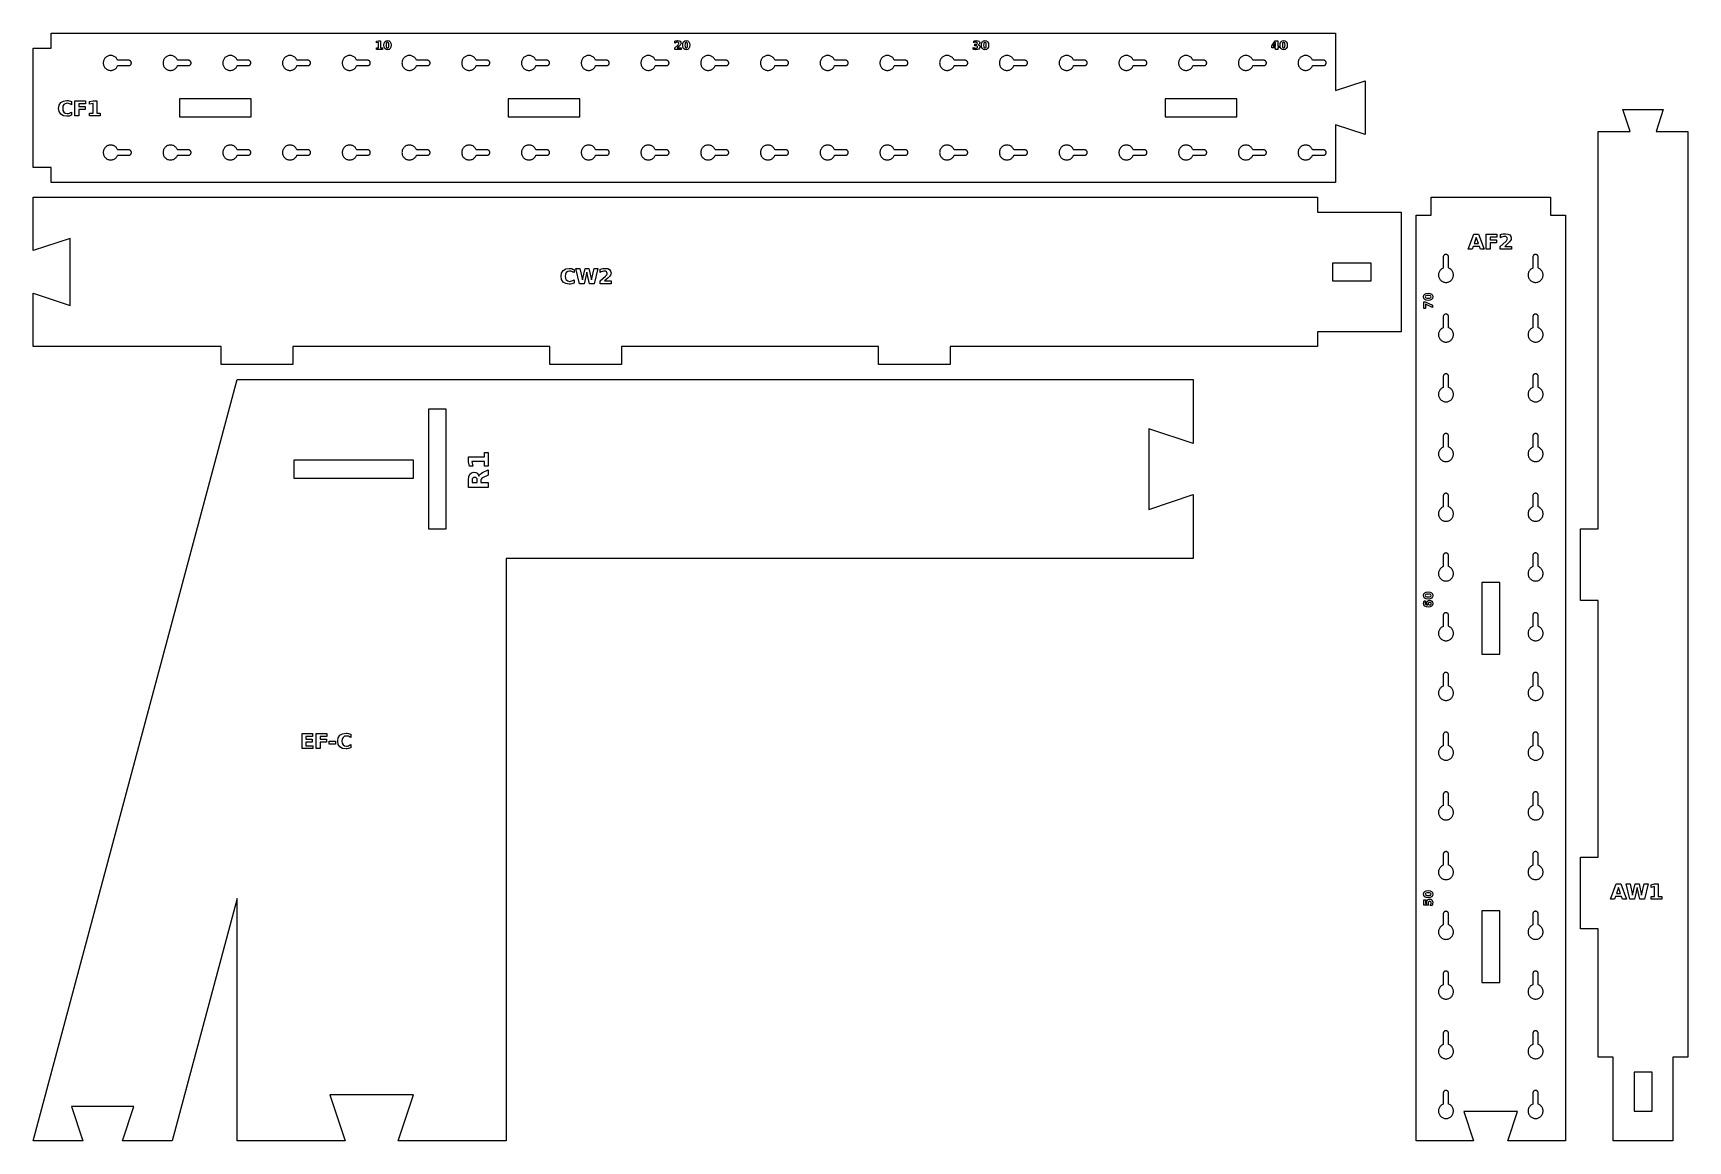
# Model space of a CAD drawing. Header units: millimetres. Extents: x 12 to 566, y 12 to 384.
import ezdxf

# ---------------------------------------------------------------- set-up
doc = ezdxf.new("R2010")
doc.units = ezdxf.units.MM
doc.layers.add('CUT', color=1, linetype='Continuous')
doc.layers.add('ENGRAVE', color=5, linetype='Continuous')

msp = doc.modelspace()

# ---------------------------------------------------------------- linework, layer by layer
at = {"layer": 'CUT', "color": 1}
for points in [[(18.5, 383.5), (448.5, 383.5), (448.5, 364.24), (458.4, 367.5), (458.4, 349.5), (448.5, 352.76), (448.5, 333.5), (18.5, 333.5), (18.5, 338.5), (12.5, 338.5), (12.5, 378.5), (18.5, 378.5)], [(40.43, 371.91), (40.58, 372.11), (40.7, 372.32), (40.81, 372.54), (40.83, 372.6), (44.5, 372.6), (44.59, 372.6), (44.68, 372.62), (44.76, 372.64), (44.84, 372.67), (44.92, 372.71), (45, 372.75), (45.07, 372.8), (45.14, 372.86), (45.2, 372.93), (45.25, 373), (45.29, 373.08), (45.33, 373.16), (45.36, 373.24), (45.38, 373.32), (45.4, 373.41), (45.4, 373.5), (45.4, 373.59), (45.38, 373.68), (45.36, 373.76), (45.33, 373.84), (45.29, 373.92), (45.25, 374), (45.2, 374.07), (45.14, 374.14), (45.07, 374.2), (45, 374.25), (44.92, 374.29), (44.84, 374.33), (44.76, 374.36), (44.68, 374.38), (44.59, 374.4), (44.5, 374.4), (40.83, 374.4), (40.81, 374.46), (40.7, 374.68), (40.58, 374.89), (40.43, 375.09), (40.27, 375.27), (40.09, 375.43), (39.89, 375.58), (39.68, 375.7), (39.46, 375.81), (39.23, 375.89), (38.99, 375.95), (38.75, 375.99), (38.5, 376), (38.25, 375.99), (38.01, 375.95), (37.77, 375.89), (37.54, 375.81), (37.32, 375.7), (37.11, 375.58), (36.91, 375.43), (36.73, 375.27), (36.57, 375.09), (36.42, 374.89), (36.3, 374.68), (36.19, 374.46), (36.11, 374.23), (36.05, 373.99), (36.01, 373.75), (36, 373.5), (36.01, 373.25), (36.05, 373.01), (36.11, 372.77), (36.19, 372.54), (36.3, 372.32), (36.42, 372.11), (36.57, 371.91), (36.73, 371.73), (36.91, 371.57), (37.11, 371.42), (37.32, 371.3), (37.54, 371.19), (37.77, 371.11), (38.01, 371.05), (38.25, 371.01), (38.5, 371), (38.75, 371.01), (38.99, 371.05), (39.23, 371.11), (39.46, 371.19), (39.68, 371.3), (39.89, 371.42), (40.09, 371.57), (40.27, 371.73)], [(60.43, 371.91), (60.58, 372.11), (60.7, 372.32), (60.81, 372.54), (60.83, 372.6), (64.5, 372.6), (64.59, 372.6), (64.68, 372.62), (64.76, 372.64), (64.84, 372.67), (64.92, 372.71), (65, 372.75), (65.07, 372.8), (65.14, 372.86), (65.2, 372.93), (65.25, 373), (65.29, 373.08), (65.33, 373.16), (65.36, 373.24), (65.38, 373.32), (65.4, 373.41), (65.4, 373.5), (65.4, 373.59), (65.38, 373.68), (65.36, 373.76), (65.33, 373.84), (65.29, 373.92), (65.25, 374), (65.2, 374.07), (65.14, 374.14), (65.07, 374.2), (65, 374.25), (64.92, 374.29), (64.84, 374.33), (64.76, 374.36), (64.68, 374.38), (64.59, 374.4), (64.5, 374.4), (60.83, 374.4), (60.81, 374.46), (60.7, 374.68), (60.58, 374.89), (60.43, 375.09), (60.27, 375.27), (60.09, 375.43), (59.89, 375.58), (59.68, 375.7), (59.46, 375.81), (59.23, 375.89), (58.99, 375.95), (58.75, 375.99), (58.5, 376), (58.25, 375.99), (58.01, 375.95), (57.77, 375.89), (57.54, 375.81), (57.32, 375.7), (57.11, 375.58), (56.91, 375.43), (56.73, 375.27), (56.57, 375.09), (56.42, 374.89), (56.3, 374.68), (56.19, 374.46), (56.11, 374.23), (56.05, 373.99), (56.01, 373.75), (56, 373.5), (56.01, 373.25), (56.05, 373.01), (56.11, 372.77), (56.19, 372.54), (56.3, 372.32), (56.42, 372.11), (56.57, 371.91), (56.73, 371.73), (56.91, 371.57), (57.11, 371.42), (57.32, 371.3), (57.54, 371.19), (57.77, 371.11), (58.01, 371.05), (58.25, 371.01), (58.5, 371), (58.75, 371.01), (58.99, 371.05), (59.23, 371.11), (59.46, 371.19), (59.68, 371.3), (59.89, 371.42), (60.09, 371.57), (60.27, 371.73)], [(80.43, 371.91), (80.58, 372.11), (80.7, 372.32), (80.81, 372.54), (80.83, 372.6), (84.5, 372.6), (84.59, 372.6), (84.68, 372.62), (84.76, 372.64), (84.84, 372.67), (84.92, 372.71), (85, 372.75), (85.07, 372.8), (85.14, 372.86), (85.2, 372.93), (85.25, 373), (85.29, 373.08), (85.33, 373.16), (85.36, 373.24), (85.38, 373.32), (85.4, 373.41), (85.4, 373.5), (85.4, 373.59), (85.38, 373.68), (85.36, 373.76), (85.33, 373.84), (85.29, 373.92), (85.25, 374), (85.2, 374.07), (85.14, 374.14), (85.07, 374.2), (85, 374.25), (84.92, 374.29), (84.84, 374.33), (84.76, 374.36), (84.68, 374.38), (84.59, 374.4), (84.5, 374.4), (80.83, 374.4), (80.81, 374.46), (80.7, 374.68), (80.58, 374.89), (80.43, 375.09), (80.27, 375.27), (80.09, 375.43), (79.89, 375.58), (79.68, 375.7), (79.46, 375.81), (79.23, 375.89), (78.99, 375.95), (78.75, 375.99), (78.5, 376), (78.25, 375.99), (78.01, 375.95), (77.77, 375.89), (77.54, 375.81), (77.32, 375.7), (77.11, 375.58), (76.91, 375.43), (76.73, 375.27), (76.57, 375.09), (76.42, 374.89), (76.3, 374.68), (76.19, 374.46), (76.11, 374.23), (76.05, 373.99), (76.01, 373.75), (76, 373.5), (76.01, 373.25), (76.05, 373.01), (76.11, 372.77), (76.19, 372.54), (76.3, 372.32), (76.42, 372.11), (76.57, 371.91), (76.73, 371.73), (76.91, 371.57), (77.11, 371.42), (77.32, 371.3), (77.54, 371.19), (77.77, 371.11), (78.01, 371.05), (78.25, 371.01), (78.5, 371), (78.75, 371.01), (78.99, 371.05), (79.23, 371.11), (79.46, 371.19), (79.68, 371.3), (79.89, 371.42), (80.09, 371.57), (80.27, 371.73)], [(100.43, 371.91), (100.58, 372.11), (100.7, 372.32), (100.81, 372.54), (100.83, 372.6), (104.5, 372.6), (104.59, 372.6), (104.68, 372.62), (104.76, 372.64), (104.84, 372.67), (104.92, 372.71), (105, 372.75), (105.07, 372.8), (105.14, 372.86), (105.2, 372.93), (105.25, 373), (105.29, 373.08), (105.33, 373.16), (105.36, 373.24), (105.38, 373.32), (105.4, 373.41), (105.4, 373.5), (105.4, 373.59), (105.38, 373.68), (105.36, 373.76), (105.33, 373.84), (105.29, 373.92), (105.25, 374), (105.2, 374.07), (105.14, 374.14), (105.07, 374.2), (105, 374.25), (104.92, 374.29), (104.84, 374.33), (104.76, 374.36), (104.68, 374.38), (104.59, 374.4), (104.5, 374.4), (100.83, 374.4), (100.81, 374.46), (100.7, 374.68), (100.58, 374.89), (100.43, 375.09), (100.27, 375.27), (100.09, 375.43), (99.89, 375.58), (99.68, 375.7), (99.46, 375.81), (99.23, 375.89), (98.99, 375.95), (98.75, 375.99), (98.5, 376), (98.25, 375.99), (98.01, 375.95), (97.77, 375.89), (97.54, 375.81), (97.32, 375.7), (97.11, 375.58), (96.91, 375.43), (96.73, 375.27), (96.57, 375.09), (96.42, 374.89), (96.3, 374.68), (96.19, 374.46), (96.11, 374.23), (96.05, 373.99), (96.01, 373.75), (96, 373.5), (96.01, 373.25), (96.05, 373.01), (96.11, 372.77), (96.19, 372.54), (96.3, 372.32), (96.42, 372.11), (96.57, 371.91), (96.73, 371.73), (96.91, 371.57), (97.11, 371.42), (97.32, 371.3), (97.54, 371.19), (97.77, 371.11), (98.01, 371.05), (98.25, 371.01), (98.5, 371), (98.75, 371.01), (98.99, 371.05), (99.23, 371.11), (99.46, 371.19), (99.68, 371.3), (99.89, 371.42), (100.09, 371.57), (100.27, 371.73)], [(120.43, 371.91), (120.58, 372.11), (120.7, 372.32), (120.81, 372.54), (120.83, 372.6), (124.5, 372.6), (124.59, 372.6), (124.68, 372.62), (124.76, 372.64), (124.84, 372.67), (124.92, 372.71), (125, 372.75), (125.07, 372.8), (125.14, 372.86), (125.2, 372.93), (125.25, 373), (125.29, 373.08), (125.33, 373.16), (125.36, 373.24), (125.38, 373.32), (125.4, 373.41), (125.4, 373.5), (125.4, 373.59), (125.38, 373.68), (125.36, 373.76), (125.33, 373.84), (125.29, 373.92), (125.25, 374), (125.2, 374.07), (125.14, 374.14), (125.07, 374.2), (125, 374.25), (124.92, 374.29), (124.84, 374.33), (124.76, 374.36), (124.68, 374.38), (124.59, 374.4), (124.5, 374.4), (120.83, 374.4), (120.81, 374.46), (120.7, 374.68), (120.58, 374.89), (120.43, 375.09), (120.27, 375.27), (120.09, 375.43), (119.89, 375.58), (119.68, 375.7), (119.46, 375.81), (119.23, 375.89), (118.99, 375.95), (118.75, 375.99), (118.5, 376), (118.25, 375.99), (118.01, 375.95), (117.77, 375.89), (117.54, 375.81), (117.32, 375.7), (117.11, 375.58), (116.91, 375.43), (116.73, 375.27), (116.57, 375.09), (116.42, 374.89), (116.3, 374.68), (116.19, 374.46), (116.11, 374.23), (116.05, 373.99), (116.01, 373.75), (116, 373.5), (116.01, 373.25), (116.05, 373.01), (116.11, 372.77), (116.19, 372.54), (116.3, 372.32), (116.42, 372.11), (116.57, 371.91), (116.73, 371.73), (116.91, 371.57), (117.11, 371.42), (117.32, 371.3), (117.54, 371.19), (117.77, 371.11), (118.01, 371.05), (118.25, 371.01), (118.5, 371), (118.75, 371.01), (118.99, 371.05), (119.23, 371.11), (119.46, 371.19), (119.68, 371.3), (119.89, 371.42), (120.09, 371.57), (120.27, 371.73)], [(140.43, 371.91), (140.58, 372.11), (140.7, 372.32), (140.81, 372.54), (140.83, 372.6), (144.5, 372.6), (144.59, 372.6), (144.68, 372.62), (144.76, 372.64), (144.84, 372.67), (144.92, 372.71), (145, 372.75), (145.07, 372.8), (145.14, 372.86), (145.2, 372.93), (145.25, 373), (145.29, 373.08), (145.33, 373.16), (145.36, 373.24), (145.38, 373.32), (145.4, 373.41), (145.4, 373.5), (145.4, 373.59), (145.38, 373.68), (145.36, 373.76), (145.33, 373.84), (145.29, 373.92), (145.25, 374), (145.2, 374.07), (145.14, 374.14), (145.07, 374.2), (145, 374.25), (144.92, 374.29), (144.84, 374.33), (144.76, 374.36), (144.68, 374.38), (144.59, 374.4), (144.5, 374.4), (140.83, 374.4), (140.81, 374.46), (140.7, 374.68), (140.58, 374.89), (140.43, 375.09), (140.27, 375.27), (140.09, 375.43), (139.89, 375.58), (139.68, 375.7), (139.46, 375.81), (139.23, 375.89), (138.99, 375.95), (138.75, 375.99), (138.5, 376), (138.25, 375.99), (138.01, 375.95), (137.77, 375.89), (137.54, 375.81), (137.32, 375.7), (137.11, 375.58), (136.91, 375.43), (136.73, 375.27), (136.57, 375.09), (136.42, 374.89), (136.3, 374.68), (136.19, 374.46), (136.11, 374.23), (136.05, 373.99), (136.01, 373.75), (136, 373.5), (136.01, 373.25), (136.05, 373.01), (136.11, 372.77), (136.19, 372.54), (136.3, 372.32), (136.42, 372.11), (136.57, 371.91), (136.73, 371.73), (136.91, 371.57), (137.11, 371.42), (137.32, 371.3), (137.54, 371.19), (137.77, 371.11), (138.01, 371.05), (138.25, 371.01), (138.5, 371), (138.75, 371.01), (138.99, 371.05), (139.23, 371.11), (139.46, 371.19), (139.68, 371.3), (139.89, 371.42), (140.09, 371.57), (140.27, 371.73)], [(160.43, 371.91), (160.58, 372.11), (160.7, 372.32), (160.81, 372.54), (160.83, 372.6), (164.5, 372.6), (164.59, 372.6), (164.68, 372.62), (164.76, 372.64), (164.84, 372.67), (164.92, 372.71), (165, 372.75), (165.07, 372.8), (165.14, 372.86), (165.2, 372.93), (165.25, 373), (165.29, 373.08), (165.33, 373.16), (165.36, 373.24), (165.38, 373.32), (165.4, 373.41), (165.4, 373.5), (165.4, 373.59), (165.38, 373.68), (165.36, 373.76), (165.33, 373.84), (165.29, 373.92), (165.25, 374), (165.2, 374.07), (165.14, 374.14), (165.07, 374.2), (165, 374.25), (164.92, 374.29), (164.84, 374.33), (164.76, 374.36), (164.68, 374.38), (164.59, 374.4), (164.5, 374.4), (160.83, 374.4), (160.81, 374.46), (160.7, 374.68), (160.58, 374.89), (160.43, 375.09), (160.27, 375.27), (160.09, 375.43), (159.89, 375.58), (159.68, 375.7), (159.46, 375.81), (159.23, 375.89), (158.99, 375.95), (158.75, 375.99), (158.5, 376), (158.25, 375.99), (158.01, 375.95), (157.77, 375.89), (157.54, 375.81), (157.32, 375.7), (157.11, 375.58), (156.91, 375.43), (156.73, 375.27), (156.57, 375.09), (156.42, 374.89), (156.3, 374.68), (156.19, 374.46), (156.11, 374.23), (156.05, 373.99), (156.01, 373.75), (156, 373.5), (156.01, 373.25), (156.05, 373.01), (156.11, 372.77), (156.19, 372.54), (156.3, 372.32), (156.42, 372.11), (156.57, 371.91), (156.73, 371.73), (156.91, 371.57), (157.11, 371.42), (157.32, 371.3), (157.54, 371.19), (157.77, 371.11), (158.01, 371.05), (158.25, 371.01), (158.5, 371), (158.75, 371.01), (158.99, 371.05), (159.23, 371.11), (159.46, 371.19), (159.68, 371.3), (159.89, 371.42), (160.09, 371.57), (160.27, 371.73)], [(180.43, 371.91), (180.58, 372.11), (180.7, 372.32), (180.81, 372.54), (180.83, 372.6), (184.5, 372.6), (184.59, 372.6), (184.68, 372.62), (184.76, 372.64), (184.84, 372.67), (184.92, 372.71), (185, 372.75), (185.07, 372.8), (185.14, 372.86), (185.2, 372.93), (185.25, 373), (185.29, 373.08), (185.33, 373.16), (185.36, 373.24), (185.38, 373.32), (185.4, 373.41), (185.4, 373.5), (185.4, 373.59), (185.38, 373.68), (185.36, 373.76), (185.33, 373.84), (185.29, 373.92), (185.25, 374), (185.2, 374.07), (185.14, 374.14), (185.07, 374.2), (185, 374.25), (184.92, 374.29), (184.84, 374.33), (184.76, 374.36), (184.68, 374.38), (184.59, 374.4), (184.5, 374.4), (180.83, 374.4), (180.81, 374.46), (180.7, 374.68), (180.58, 374.89), (180.43, 375.09), (180.27, 375.27), (180.09, 375.43), (179.89, 375.58), (179.68, 375.7), (179.46, 375.81), (179.23, 375.89), (178.99, 375.95), (178.75, 375.99), (178.5, 376), (178.25, 375.99), (178.01, 375.95), (177.77, 375.89), (177.54, 375.81), (177.32, 375.7), (177.11, 375.58), (176.91, 375.43), (176.73, 375.27), (176.57, 375.09), (176.42, 374.89), (176.3, 374.68), (176.19, 374.46), (176.11, 374.23), (176.05, 373.99), (176.01, 373.75), (176, 373.5), (176.01, 373.25), (176.05, 373.01), (176.11, 372.77), (176.19, 372.54), (176.3, 372.32), (176.42, 372.11), (176.57, 371.91), (176.73, 371.73), (176.91, 371.57), (177.11, 371.42), (177.32, 371.3), (177.54, 371.19), (177.77, 371.11), (178.01, 371.05), (178.25, 371.01), (178.5, 371), (178.75, 371.01), (178.99, 371.05), (179.23, 371.11), (179.46, 371.19), (179.68, 371.3), (179.89, 371.42), (180.09, 371.57), (180.27, 371.73)], [(200.43, 371.91), (200.58, 372.11), (200.7, 372.32), (200.81, 372.54), (200.83, 372.6), (204.5, 372.6), (204.59, 372.6), (204.68, 372.62), (204.76, 372.64), (204.84, 372.67), (204.92, 372.71), (205, 372.75), (205.07, 372.8), (205.14, 372.86), (205.2, 372.93), (205.25, 373), (205.29, 373.08), (205.33, 373.16), (205.36, 373.24), (205.38, 373.32), (205.4, 373.41), (205.4, 373.5), (205.4, 373.59), (205.38, 373.68), (205.36, 373.76), (205.33, 373.84), (205.29, 373.92), (205.25, 374), (205.2, 374.07), (205.14, 374.14), (205.07, 374.2), (205, 374.25), (204.92, 374.29), (204.84, 374.33), (204.76, 374.36), (204.68, 374.38), (204.59, 374.4), (204.5, 374.4), (200.83, 374.4), (200.81, 374.46), (200.7, 374.68), (200.58, 374.89), (200.43, 375.09), (200.27, 375.27), (200.09, 375.43), (199.89, 375.58), (199.68, 375.7), (199.46, 375.81), (199.23, 375.89), (198.99, 375.95), (198.75, 375.99), (198.5, 376), (198.25, 375.99), (198.01, 375.95), (197.77, 375.89), (197.54, 375.81), (197.32, 375.7), (197.11, 375.58), (196.91, 375.43), (196.73, 375.27), (196.57, 375.09), (196.42, 374.89), (196.3, 374.68), (196.19, 374.46), (196.11, 374.23), (196.05, 373.99), (196.01, 373.75), (196, 373.5), (196.01, 373.25), (196.05, 373.01), (196.11, 372.77), (196.19, 372.54), (196.3, 372.32), (196.42, 372.11), (196.57, 371.91), (196.73, 371.73), (196.91, 371.57), (197.11, 371.42), (197.32, 371.3), (197.54, 371.19), (197.77, 371.11), (198.01, 371.05), (198.25, 371.01), (198.5, 371), (198.75, 371.01), (198.99, 371.05), (199.23, 371.11), (199.46, 371.19), (199.68, 371.3), (199.89, 371.42), (200.09, 371.57), (200.27, 371.73)], [(220.27, 371.73), (220.43, 371.91), (220.58, 372.11), (220.7, 372.32), (220.81, 372.54), (220.83, 372.6), (224.5, 372.6), (224.59, 372.6), (224.68, 372.62), (224.76, 372.64), (224.84, 372.67), (224.92, 372.71), (225, 372.75), (225.07, 372.8), (225.14, 372.86), (225.2, 372.93), (225.25, 373), (225.29, 373.08), (225.33, 373.16), (225.36, 373.24), (225.38, 373.32), (225.4, 373.41), (225.4, 373.5), (225.4, 373.59), (225.38, 373.68), (225.36, 373.76), (225.33, 373.84), (225.29, 373.92), (225.25, 374), (225.2, 374.07), (225.14, 374.14), (225.07, 374.2), (225, 374.25), (224.92, 374.29), (224.84, 374.33), (224.76, 374.36), (224.68, 374.38), (224.59, 374.4), (224.5, 374.4), (220.83, 374.4), (220.81, 374.46), (220.7, 374.68), (220.58, 374.89), (220.43, 375.09), (220.27, 375.27), (220.09, 375.43), (219.89, 375.58), (219.68, 375.7), (219.46, 375.81), (219.23, 375.89), (218.99, 375.95), (218.75, 375.99), (218.5, 376), (218.25, 375.99), (218.01, 375.95), (217.77, 375.89), (217.54, 375.81), (217.32, 375.7), (217.11, 375.58), (216.91, 375.43), (216.73, 375.27), (216.57, 375.09), (216.42, 374.89), (216.3, 374.68), (216.19, 374.46), (216.11, 374.23), (216.05, 373.99), (216.01, 373.75), (216, 373.5), (216.01, 373.25), (216.05, 373.01), (216.11, 372.77), (216.19, 372.54), (216.3, 372.32), (216.42, 372.11), (216.57, 371.91), (216.73, 371.73), (216.91, 371.57), (217.11, 371.42), (217.32, 371.3), (217.54, 371.19), (217.77, 371.11), (218.01, 371.05), (218.25, 371.01), (218.5, 371), (218.75, 371.01), (218.99, 371.05), (219.23, 371.11), (219.46, 371.19), (219.68, 371.3), (219.89, 371.42), (220.09, 371.57)], [(240.27, 371.73), (240.43, 371.91), (240.58, 372.11), (240.7, 372.32), (240.81, 372.54), (240.83, 372.6), (244.5, 372.6), (244.59, 372.6), (244.68, 372.62), (244.76, 372.64), (244.84, 372.67), (244.92, 372.71), (245, 372.75), (245.07, 372.8), (245.14, 372.86), (245.2, 372.93), (245.25, 373), (245.29, 373.08), (245.33, 373.16), (245.36, 373.24), (245.38, 373.32), (245.4, 373.41), (245.4, 373.5), (245.4, 373.59), (245.38, 373.68), (245.36, 373.76), (245.33, 373.84), (245.29, 373.92), (245.25, 374), (245.2, 374.07), (245.14, 374.14), (245.07, 374.2), (245, 374.25), (244.92, 374.29), (244.84, 374.33), (244.76, 374.36), (244.68, 374.38), (244.59, 374.4), (244.5, 374.4), (240.83, 374.4), (240.81, 374.46), (240.7, 374.68), (240.58, 374.89), (240.43, 375.09), (240.27, 375.27), (240.09, 375.43), (239.89, 375.58), (239.68, 375.7), (239.46, 375.81), (239.23, 375.89), (238.99, 375.95), (238.75, 375.99), (238.5, 376), (238.25, 375.99), (238.01, 375.95), (237.77, 375.89), (237.54, 375.81), (237.32, 375.7), (237.11, 375.58), (236.91, 375.43), (236.73, 375.27), (236.57, 375.09), (236.42, 374.89), (236.3, 374.68), (236.19, 374.46), (236.11, 374.23), (236.05, 373.99), (236.01, 373.75), (236, 373.5), (236.01, 373.25), (236.05, 373.01), (236.11, 372.77), (236.19, 372.54), (236.3, 372.32), (236.42, 372.11), (236.57, 371.91), (236.73, 371.73), (236.91, 371.57), (237.11, 371.42), (237.32, 371.3), (237.54, 371.19), (237.77, 371.11), (238.01, 371.05), (238.25, 371.01), (238.5, 371), (238.75, 371.01), (238.99, 371.05), (239.23, 371.11), (239.46, 371.19), (239.68, 371.3), (239.89, 371.42), (240.09, 371.57)], [(260.43, 371.91), (260.58, 372.11), (260.7, 372.32), (260.81, 372.54), (260.83, 372.6), (264.5, 372.6), (264.59, 372.6), (264.68, 372.62), (264.76, 372.64), (264.84, 372.67), (264.92, 372.71), (265, 372.75), (265.07, 372.8), (265.14, 372.86), (265.2, 372.93), (265.25, 373), (265.29, 373.08), (265.33, 373.16), (265.36, 373.24), (265.38, 373.32), (265.4, 373.41), (265.4, 373.5), (265.4, 373.59), (265.38, 373.68), (265.36, 373.76), (265.33, 373.84), (265.29, 373.92), (265.25, 374), (265.2, 374.07), (265.14, 374.14), (265.07, 374.2), (265, 374.25), (264.92, 374.29), (264.84, 374.33), (264.76, 374.36), (264.68, 374.38), (264.59, 374.4), (264.5, 374.4), (260.83, 374.4), (260.81, 374.46), (260.7, 374.68), (260.58, 374.89), (260.43, 375.09), (260.27, 375.27), (260.09, 375.43), (259.89, 375.58), (259.68, 375.7), (259.46, 375.81), (259.23, 375.89), (258.99, 375.95), (258.75, 375.99), (258.5, 376), (258.25, 375.99), (258.01, 375.95), (257.77, 375.89), (257.54, 375.81), (257.32, 375.7), (257.11, 375.58), (256.91, 375.43), (256.73, 375.27), (256.57, 375.09), (256.42, 374.89), (256.3, 374.68), (256.19, 374.46), (256.11, 374.23), (256.05, 373.99), (256.01, 373.75), (256, 373.5), (256.01, 373.25), (256.05, 373.01), (256.11, 372.77), (256.19, 372.54), (256.3, 372.32), (256.42, 372.11), (256.57, 371.91), (256.73, 371.73), (256.91, 371.57), (257.11, 371.42), (257.32, 371.3), (257.54, 371.19), (257.77, 371.11), (258.01, 371.05), (258.25, 371.01), (258.5, 371), (258.75, 371.01), (258.99, 371.05), (259.23, 371.11), (259.46, 371.19), (259.68, 371.3), (259.89, 371.42), (260.09, 371.57), (260.27, 371.73)], [(280.43, 371.91), (280.58, 372.11), (280.7, 372.32), (280.81, 372.54), (280.83, 372.6), (284.5, 372.6), (284.59, 372.6), (284.68, 372.62), (284.76, 372.64), (284.84, 372.67), (284.92, 372.71), (285, 372.75), (285.07, 372.8), (285.14, 372.86), (285.2, 372.93), (285.25, 373), (285.29, 373.08), (285.33, 373.16), (285.36, 373.24), (285.38, 373.32), (285.4, 373.41), (285.4, 373.5), (285.4, 373.59), (285.38, 373.68), (285.36, 373.76), (285.33, 373.84), (285.29, 373.92), (285.25, 374), (285.2, 374.07), (285.14, 374.14), (285.07, 374.2), (285, 374.25), (284.92, 374.29), (284.84, 374.33), (284.76, 374.36), (284.68, 374.38), (284.59, 374.4), (284.5, 374.4), (280.83, 374.4), (280.81, 374.46), (280.7, 374.68), (280.58, 374.89), (280.43, 375.09), (280.27, 375.27), (280.09, 375.43), (279.89, 375.58), (279.68, 375.7), (279.46, 375.81), (279.23, 375.89), (278.99, 375.95), (278.75, 375.99), (278.5, 376), (278.25, 375.99), (278.01, 375.95), (277.77, 375.89), (277.54, 375.81), (277.32, 375.7), (277.11, 375.58), (276.91, 375.43), (276.73, 375.27), (276.57, 375.09), (276.42, 374.89), (276.3, 374.68), (276.19, 374.46), (276.11, 374.23), (276.05, 373.99), (276.01, 373.75), (276, 373.5), (276.01, 373.25), (276.05, 373.01), (276.11, 372.77), (276.19, 372.54), (276.3, 372.32), (276.42, 372.11), (276.57, 371.91), (276.73, 371.73), (276.91, 371.57), (277.11, 371.42), (277.32, 371.3), (277.54, 371.19), (277.77, 371.11), (278.01, 371.05), (278.25, 371.01), (278.5, 371), (278.75, 371.01), (278.99, 371.05), (279.23, 371.11), (279.46, 371.19), (279.68, 371.3), (279.89, 371.42), (280.09, 371.57), (280.27, 371.73)], [(300.43, 371.91), (300.58, 372.11), (300.7, 372.32), (300.81, 372.54), (300.83, 372.6), (304.5, 372.6), (304.59, 372.6), (304.68, 372.62), (304.76, 372.64), (304.84, 372.67), (304.92, 372.71), (305, 372.75), (305.07, 372.8), (305.14, 372.86), (305.2, 372.93), (305.25, 373), (305.29, 373.08), (305.33, 373.16), (305.36, 373.24), (305.38, 373.32), (305.4, 373.41), (305.4, 373.5), (305.4, 373.59), (305.38, 373.68), (305.36, 373.76), (305.33, 373.84), (305.29, 373.92), (305.25, 374), (305.2, 374.07), (305.14, 374.14), (305.07, 374.2), (305, 374.25), (304.92, 374.29), (304.84, 374.33), (304.76, 374.36), (304.68, 374.38), (304.59, 374.4), (304.5, 374.4), (300.83, 374.4), (300.81, 374.46), (300.7, 374.68), (300.58, 374.89), (300.43, 375.09), (300.27, 375.27), (300.09, 375.43), (299.89, 375.58), (299.68, 375.7), (299.46, 375.81), (299.23, 375.89), (298.99, 375.95), (298.75, 375.99), (298.5, 376), (298.25, 375.99), (298.01, 375.95), (297.77, 375.89), (297.54, 375.81), (297.32, 375.7), (297.11, 375.58), (296.91, 375.43), (296.73, 375.27), (296.57, 375.09), (296.42, 374.89), (296.3, 374.68), (296.19, 374.46), (296.11, 374.23), (296.05, 373.99), (296.01, 373.75), (296, 373.5), (296.01, 373.25), (296.05, 373.01), (296.11, 372.77), (296.19, 372.54), (296.3, 372.32), (296.42, 372.11), (296.57, 371.91), (296.73, 371.73), (296.91, 371.57), (297.11, 371.42), (297.32, 371.3), (297.54, 371.19), (297.77, 371.11), (298.01, 371.05), (298.25, 371.01), (298.5, 371), (298.75, 371.01), (298.99, 371.05), (299.23, 371.11), (299.46, 371.19), (299.68, 371.3), (299.89, 371.42), (300.09, 371.57), (300.27, 371.73)], [(320.27, 371.73), (320.43, 371.91), (320.58, 372.11), (320.7, 372.32), (320.81, 372.54), (320.83, 372.6), (324.5, 372.6), (324.59, 372.6), (324.68, 372.62), (324.76, 372.64), (324.84, 372.67), (324.92, 372.71), (325, 372.75), (325.07, 372.8), (325.14, 372.86), (325.2, 372.93), (325.25, 373), (325.29, 373.08), (325.33, 373.16), (325.36, 373.24), (325.38, 373.32), (325.4, 373.41), (325.4, 373.5), (325.4, 373.59), (325.38, 373.68), (325.36, 373.76), (325.33, 373.84), (325.29, 373.92), (325.25, 374), (325.2, 374.07), (325.14, 374.14), (325.07, 374.2), (325, 374.25), (324.92, 374.29), (324.84, 374.33), (324.76, 374.36), (324.68, 374.38), (324.59, 374.4), (324.5, 374.4), (320.83, 374.4), (320.81, 374.46), (320.7, 374.68), (320.58, 374.89), (320.43, 375.09), (320.27, 375.27), (320.09, 375.43), (319.89, 375.58), (319.68, 375.7), (319.46, 375.81), (319.23, 375.89), (318.99, 375.95), (318.75, 375.99), (318.5, 376), (318.25, 375.99), (318.01, 375.95), (317.77, 375.89), (317.54, 375.81), (317.32, 375.7), (317.11, 375.58), (316.91, 375.43), (316.73, 375.27), (316.57, 375.09), (316.42, 374.89), (316.3, 374.68), (316.19, 374.46), (316.11, 374.23), (316.05, 373.99), (316.01, 373.75), (316, 373.5), (316.01, 373.25), (316.05, 373.01), (316.11, 372.77), (316.19, 372.54), (316.3, 372.32), (316.42, 372.11), (316.57, 371.91), (316.73, 371.73), (316.91, 371.57), (317.11, 371.42), (317.32, 371.3), (317.54, 371.19), (317.77, 371.11), (318.01, 371.05), (318.25, 371.01), (318.5, 371), (318.75, 371.01), (318.99, 371.05), (319.23, 371.11), (319.46, 371.19), (319.68, 371.3), (319.89, 371.42), (320.09, 371.57)], [(340.43, 371.91), (340.58, 372.11), (340.7, 372.32), (340.81, 372.54), (340.83, 372.6), (344.5, 372.6), (344.59, 372.6), (344.68, 372.62), (344.76, 372.64), (344.84, 372.67), (344.92, 372.71), (345, 372.75), (345.07, 372.8), (345.14, 372.86), (345.2, 372.93), (345.25, 373), (345.29, 373.08), (345.33, 373.16), (345.36, 373.24), (345.38, 373.32), (345.4, 373.41), (345.4, 373.5), (345.4, 373.59), (345.38, 373.68), (345.36, 373.76), (345.33, 373.84), (345.29, 373.92), (345.25, 374), (345.2, 374.07), (345.14, 374.14), (345.07, 374.2), (345, 374.25), (344.92, 374.29), (344.84, 374.33), (344.76, 374.36), (344.68, 374.38), (344.59, 374.4), (344.5, 374.4), (340.83, 374.4), (340.81, 374.46), (340.7, 374.68), (340.58, 374.89), (340.43, 375.09), (340.27, 375.27), (340.09, 375.43), (339.89, 375.58), (339.68, 375.7), (339.46, 375.81), (339.23, 375.89), (338.99, 375.95), (338.75, 375.99), (338.5, 376), (338.25, 375.99), (338.01, 375.95), (337.77, 375.89), (337.54, 375.81), (337.32, 375.7), (337.11, 375.58), (336.91, 375.43), (336.73, 375.27), (336.57, 375.09), (336.42, 374.89), (336.3, 374.68), (336.19, 374.46), (336.11, 374.23), (336.05, 373.99), (336.01, 373.75), (336, 373.5), (336.01, 373.25), (336.05, 373.01), (336.11, 372.77), (336.19, 372.54), (336.3, 372.32), (336.42, 372.11), (336.57, 371.91), (336.73, 371.73), (336.91, 371.57), (337.11, 371.42), (337.32, 371.3), (337.54, 371.19), (337.77, 371.11), (338.01, 371.05), (338.25, 371.01), (338.5, 371), (338.75, 371.01), (338.99, 371.05), (339.23, 371.11), (339.46, 371.19), (339.68, 371.3), (339.89, 371.42), (340.09, 371.57), (340.27, 371.73)], [(360.27, 371.73), (360.43, 371.91), (360.58, 372.11), (360.7, 372.32), (360.81, 372.54), (360.83, 372.6), (364.5, 372.6), (364.59, 372.6), (364.68, 372.62), (364.76, 372.64), (364.84, 372.67), (364.92, 372.71), (365, 372.75), (365.07, 372.8), (365.14, 372.86), (365.2, 372.93), (365.25, 373), (365.29, 373.08), (365.33, 373.16), (365.36, 373.24), (365.38, 373.32), (365.4, 373.41), (365.4, 373.5), (365.4, 373.59), (365.38, 373.68), (365.36, 373.76), (365.33, 373.84), (365.29, 373.92), (365.25, 374), (365.2, 374.07), (365.14, 374.14), (365.07, 374.2), (365, 374.25), (364.92, 374.29), (364.84, 374.33), (364.76, 374.36), (364.68, 374.38), (364.59, 374.4), (364.5, 374.4), (360.83, 374.4), (360.81, 374.46), (360.7, 374.68), (360.58, 374.89), (360.43, 375.09), (360.27, 375.27), (360.09, 375.43), (359.89, 375.58), (359.68, 375.7), (359.46, 375.81), (359.23, 375.89), (358.99, 375.95), (358.75, 375.99), (358.5, 376), (358.25, 375.99), (358.01, 375.95), (357.77, 375.89), (357.54, 375.81), (357.32, 375.7), (357.11, 375.58), (356.91, 375.43), (356.73, 375.27), (356.57, 375.09), (356.42, 374.89), (356.3, 374.68), (356.19, 374.46), (356.11, 374.23), (356.05, 373.99), (356.01, 373.75), (356, 373.5), (356.01, 373.25), (356.05, 373.01), (356.11, 372.77), (356.19, 372.54), (356.3, 372.32), (356.42, 372.11), (356.57, 371.91), (356.73, 371.73), (356.91, 371.57), (357.11, 371.42), (357.32, 371.3), (357.54, 371.19), (357.77, 371.11), (358.01, 371.05), (358.25, 371.01), (358.5, 371), (358.75, 371.01), (358.99, 371.05), (359.23, 371.11), (359.46, 371.19), (359.68, 371.3), (359.89, 371.42), (360.09, 371.57)], [(380.27, 371.73), (380.43, 371.91), (380.58, 372.11), (380.7, 372.32), (380.81, 372.54), (380.83, 372.6), (384.5, 372.6), (384.59, 372.6), (384.68, 372.62), (384.76, 372.64), (384.84, 372.67), (384.92, 372.71), (385, 372.75), (385.07, 372.8), (385.14, 372.86), (385.2, 372.93), (385.25, 373), (385.29, 373.08), (385.33, 373.16), (385.36, 373.24), (385.38, 373.32), (385.4, 373.41), (385.4, 373.5), (385.4, 373.59), (385.38, 373.68), (385.36, 373.76), (385.33, 373.84), (385.29, 373.92), (385.25, 374), (385.2, 374.07), (385.14, 374.14), (385.07, 374.2), (385, 374.25), (384.92, 374.29), (384.84, 374.33), (384.76, 374.36), (384.68, 374.38), (384.59, 374.4), (384.5, 374.4), (380.83, 374.4), (380.81, 374.46), (380.7, 374.68), (380.58, 374.89), (380.43, 375.09), (380.27, 375.27), (380.09, 375.43), (379.89, 375.58), (379.68, 375.7), (379.46, 375.81), (379.23, 375.89), (378.99, 375.95), (378.75, 375.99), (378.5, 376), (378.25, 375.99), (378.01, 375.95), (377.77, 375.89), (377.54, 375.81), (377.32, 375.7), (377.11, 375.58), (376.91, 375.43), (376.73, 375.27), (376.57, 375.09), (376.42, 374.89), (376.3, 374.68), (376.19, 374.46), (376.11, 374.23), (376.05, 373.99), (376.01, 373.75), (376, 373.5), (376.01, 373.25), (376.05, 373.01), (376.11, 372.77), (376.19, 372.54), (376.3, 372.32), (376.42, 372.11), (376.57, 371.91), (376.73, 371.73), (376.91, 371.57), (377.11, 371.42), (377.32, 371.3), (377.54, 371.19), (377.77, 371.11), (378.01, 371.05), (378.25, 371.01), (378.5, 371), (378.75, 371.01), (378.99, 371.05), (379.23, 371.11), (379.46, 371.19), (379.68, 371.3), (379.89, 371.42), (380.09, 371.57)], [(400.43, 371.91), (400.58, 372.11), (400.7, 372.32), (400.81, 372.54), (400.83, 372.6), (404.5, 372.6), (404.59, 372.6), (404.68, 372.62), (404.76, 372.64), (404.84, 372.67), (404.92, 372.71), (405, 372.75), (405.07, 372.8), (405.14, 372.86), (405.2, 372.93), (405.25, 373), (405.29, 373.08), (405.33, 373.16), (405.36, 373.24), (405.38, 373.32), (405.4, 373.41), (405.4, 373.5), (405.4, 373.59), (405.38, 373.68), (405.36, 373.76), (405.33, 373.84), (405.29, 373.92), (405.25, 374), (405.2, 374.07), (405.14, 374.14), (405.07, 374.2), (405, 374.25), (404.92, 374.29), (404.84, 374.33), (404.76, 374.36), (404.68, 374.38), (404.59, 374.4), (404.5, 374.4), (400.83, 374.4), (400.81, 374.46), (400.7, 374.68), (400.58, 374.89), (400.43, 375.09), (400.27, 375.27), (400.09, 375.43), (399.89, 375.58), (399.68, 375.7), (399.46, 375.81), (399.23, 375.89), (398.99, 375.95), (398.75, 375.99), (398.5, 376), (398.25, 375.99), (398.01, 375.95), (397.77, 375.89), (397.54, 375.81), (397.32, 375.7), (397.11, 375.58), (396.91, 375.43), (396.73, 375.27), (396.57, 375.09), (396.42, 374.89), (396.3, 374.68), (396.19, 374.46), (396.11, 374.23), (396.05, 373.99), (396.01, 373.75), (396, 373.5), (396.01, 373.25), (396.05, 373.01), (396.11, 372.77), (396.19, 372.54), (396.3, 372.32), (396.42, 372.11), (396.57, 371.91), (396.73, 371.73), (396.91, 371.57), (397.11, 371.42), (397.32, 371.3), (397.54, 371.19), (397.77, 371.11), (398.01, 371.05), (398.25, 371.01), (398.5, 371), (398.75, 371.01), (398.99, 371.05), (399.23, 371.11), (399.46, 371.19), (399.68, 371.3), (399.89, 371.42), (400.09, 371.57), (400.27, 371.73)], [(420.43, 371.91), (420.58, 372.11), (420.7, 372.32), (420.81, 372.54), (420.83, 372.6), (424.5, 372.6), (424.59, 372.6), (424.68, 372.62), (424.76, 372.64), (424.84, 372.67), (424.92, 372.71), (425, 372.75), (425.07, 372.8), (425.14, 372.86), (425.2, 372.93), (425.25, 373), (425.29, 373.08), (425.33, 373.16), (425.36, 373.24), (425.38, 373.32), (425.4, 373.41), (425.4, 373.5), (425.4, 373.59), (425.38, 373.68), (425.36, 373.76), (425.33, 373.84), (425.29, 373.92), (425.25, 374), (425.2, 374.07), (425.14, 374.14), (425.07, 374.2), (425, 374.25), (424.92, 374.29), (424.84, 374.33), (424.76, 374.36), (424.68, 374.38), (424.59, 374.4), (424.5, 374.4), (420.83, 374.4), (420.81, 374.46), (420.7, 374.68), (420.58, 374.89), (420.43, 375.09), (420.27, 375.27), (420.09, 375.43), (419.89, 375.58), (419.68, 375.7), (419.46, 375.81), (419.23, 375.89), (418.99, 375.95), (418.75, 375.99), (418.5, 376), (418.25, 375.99), (418.01, 375.95), (417.77, 375.89), (417.54, 375.81), (417.32, 375.7), (417.11, 375.58), (416.91, 375.43), (416.73, 375.27), (416.57, 375.09), (416.42, 374.89), (416.3, 374.68), (416.19, 374.46), (416.11, 374.23), (416.05, 373.99), (416.01, 373.75), (416, 373.5), (416.01, 373.25), (416.05, 373.01), (416.11, 372.77), (416.19, 372.54), (416.3, 372.32), (416.42, 372.11), (416.57, 371.91), (416.73, 371.73), (416.91, 371.57), (417.11, 371.42), (417.32, 371.3), (417.54, 371.19), (417.77, 371.11), (418.01, 371.05), (418.25, 371.01), (418.5, 371), (418.75, 371.01), (418.99, 371.05), (419.23, 371.11), (419.46, 371.19), (419.68, 371.3), (419.89, 371.42), (420.09, 371.57), (420.27, 371.73)], [(440.43, 371.91), (440.58, 372.11), (440.7, 372.32), (440.81, 372.54), (440.83, 372.6), (444.5, 372.6), (444.59, 372.6), (444.68, 372.62), (444.76, 372.64), (444.84, 372.67), (444.92, 372.71), (445, 372.75), (445.07, 372.8), (445.14, 372.86), (445.2, 372.93), (445.25, 373), (445.29, 373.08), (445.33, 373.16), (445.36, 373.24), (445.38, 373.32), (445.4, 373.41), (445.4, 373.5), (445.4, 373.59), (445.38, 373.68), (445.36, 373.76), (445.33, 373.84), (445.29, 373.92), (445.25, 374), (445.2, 374.07), (445.14, 374.14), (445.07, 374.2), (445, 374.25), (444.92, 374.29), (444.84, 374.33), (444.76, 374.36), (444.68, 374.38), (444.59, 374.4), (444.5, 374.4), (440.83, 374.4), (440.81, 374.46), (440.7, 374.68), (440.58, 374.89), (440.43, 375.09), (440.27, 375.27), (440.09, 375.43), (439.89, 375.58), (439.68, 375.7), (439.46, 375.81), (439.23, 375.89), (438.99, 375.95), (438.75, 375.99), (438.5, 376), (438.25, 375.99), (438.01, 375.95), (437.77, 375.89), (437.54, 375.81), (437.32, 375.7), (437.11, 375.58), (436.91, 375.43), (436.73, 375.27), (436.57, 375.09), (436.42, 374.89), (436.3, 374.68), (436.19, 374.46), (436.11, 374.23), (436.05, 373.99), (436.01, 373.75), (436, 373.5), (436.01, 373.25), (436.05, 373.01), (436.11, 372.77), (436.19, 372.54), (436.3, 372.32), (436.42, 372.11), (436.57, 371.91), (436.73, 371.73), (436.91, 371.57), (437.11, 371.42), (437.32, 371.3), (437.54, 371.19), (437.77, 371.11), (438.01, 371.05), (438.25, 371.01), (438.5, 371), (438.75, 371.01), (438.99, 371.05), (439.23, 371.11), (439.46, 371.19), (439.68, 371.3), (439.89, 371.42), (440.09, 371.57), (440.27, 371.73)], [(85.5, 355.5), (85.5, 361.5), (61.5, 361.5), (61.5, 355.5)], [(195.5, 355.5), (195.5, 361.5), (171.5, 361.5), (171.5, 355.5)], [(415.5, 361.5), (391.5, 361.5), (391.5, 355.5), (415.5, 355.5)], [(530.5, 83.5), (530.5, 107.5), (536.5, 107.5), (536.5, 193.5), (530.5, 193.5), (530.5, 217.5), (536.5, 217.5), (536.5, 350.5), (547.15, 350.5), (544.75, 357.93), (558.25, 357.93), (555.85, 350.5), (566.5, 350.5), (566.5, 40.5), (561.5, 40.5), (561.5, 12.5), (541.5, 12.5), (541.5, 40.5), (536.5, 40.5), (536.5, 83.5)], [(40.43, 341.91), (40.58, 342.11), (40.7, 342.32), (40.81, 342.54), (40.83, 342.6), (44.5, 342.6), (44.59, 342.6), (44.68, 342.62), (44.76, 342.64), (44.84, 342.67), (44.92, 342.71), (45, 342.75), (45.07, 342.8), (45.14, 342.86), (45.2, 342.93), (45.25, 343), (45.29, 343.08), (45.33, 343.16), (45.36, 343.24), (45.38, 343.32), (45.4, 343.41), (45.4, 343.5), (45.4, 343.59), (45.38, 343.68), (45.36, 343.76), (45.33, 343.84), (45.29, 343.92), (45.25, 344), (45.2, 344.07), (45.14, 344.14), (45.07, 344.2), (45, 344.25), (44.92, 344.29), (44.84, 344.33), (44.76, 344.36), (44.68, 344.38), (44.59, 344.4), (44.5, 344.4), (40.83, 344.4), (40.81, 344.46), (40.7, 344.68), (40.58, 344.89), (40.43, 345.09), (40.27, 345.27), (40.09, 345.43), (39.89, 345.58), (39.68, 345.7), (39.46, 345.81), (39.23, 345.89), (38.99, 345.95), (38.75, 345.99), (38.5, 346), (38.25, 345.99), (38.01, 345.95), (37.77, 345.89), (37.54, 345.81), (37.32, 345.7), (37.11, 345.58), (36.91, 345.43), (36.73, 345.27), (36.57, 345.09), (36.42, 344.89), (36.3, 344.68), (36.19, 344.46), (36.11, 344.23), (36.05, 343.99), (36.01, 343.75), (36, 343.5), (36.01, 343.25), (36.05, 343.01), (36.11, 342.77), (36.19, 342.54), (36.3, 342.32), (36.42, 342.11), (36.57, 341.91), (36.73, 341.73), (36.91, 341.57), (37.11, 341.42), (37.32, 341.3), (37.54, 341.19), (37.77, 341.11), (38.01, 341.05), (38.25, 341.01), (38.5, 341), (38.75, 341.01), (38.99, 341.05), (39.23, 341.11), (39.46, 341.19), (39.68, 341.3), (39.89, 341.42), (40.09, 341.57), (40.27, 341.73)], [(60.43, 341.91), (60.58, 342.11), (60.7, 342.32), (60.81, 342.54), (60.83, 342.6), (64.5, 342.6), (64.59, 342.6), (64.68, 342.62), (64.76, 342.64), (64.84, 342.67), (64.92, 342.71), (65, 342.75), (65.07, 342.8), (65.14, 342.86), (65.2, 342.93), (65.25, 343), (65.29, 343.08), (65.33, 343.16), (65.36, 343.24), (65.38, 343.32), (65.4, 343.41), (65.4, 343.5), (65.4, 343.59), (65.38, 343.68), (65.36, 343.76), (65.33, 343.84), (65.29, 343.92), (65.25, 344), (65.2, 344.07), (65.14, 344.14), (65.07, 344.2), (65, 344.25), (64.92, 344.29), (64.84, 344.33), (64.76, 344.36), (64.68, 344.38), (64.59, 344.4), (64.5, 344.4), (60.83, 344.4), (60.81, 344.46), (60.7, 344.68), (60.58, 344.89), (60.43, 345.09), (60.27, 345.27), (60.09, 345.43), (59.89, 345.58), (59.68, 345.7), (59.46, 345.81), (59.23, 345.89), (58.99, 345.95), (58.75, 345.99), (58.5, 346), (58.25, 345.99), (58.01, 345.95), (57.77, 345.89), (57.54, 345.81), (57.32, 345.7), (57.11, 345.58), (56.91, 345.43), (56.73, 345.27), (56.57, 345.09), (56.42, 344.89), (56.3, 344.68), (56.19, 344.46), (56.11, 344.23), (56.05, 343.99), (56.01, 343.75), (56, 343.5), (56.01, 343.25), (56.05, 343.01), (56.11, 342.77), (56.19, 342.54), (56.3, 342.32), (56.42, 342.11), (56.57, 341.91), (56.73, 341.73), (56.91, 341.57), (57.11, 341.42), (57.32, 341.3), (57.54, 341.19), (57.77, 341.11), (58.01, 341.05), (58.25, 341.01), (58.5, 341), (58.75, 341.01), (58.99, 341.05), (59.23, 341.11), (59.46, 341.19), (59.68, 341.3), (59.89, 341.42), (60.09, 341.57), (60.27, 341.73)], [(80.43, 341.91), (80.58, 342.11), (80.7, 342.32), (80.81, 342.54), (80.83, 342.6), (84.5, 342.6), (84.59, 342.6), (84.68, 342.62), (84.76, 342.64), (84.84, 342.67), (84.92, 342.71), (85, 342.75), (85.07, 342.8), (85.14, 342.86), (85.2, 342.93), (85.25, 343), (85.29, 343.08), (85.33, 343.16), (85.36, 343.24), (85.38, 343.32), (85.4, 343.41), (85.4, 343.5), (85.4, 343.59), (85.38, 343.68), (85.36, 343.76), (85.33, 343.84), (85.29, 343.92), (85.25, 344), (85.2, 344.07), (85.14, 344.14), (85.07, 344.2), (85, 344.25), (84.92, 344.29), (84.84, 344.33), (84.76, 344.36), (84.68, 344.38), (84.59, 344.4), (84.5, 344.4), (80.83, 344.4), (80.81, 344.46), (80.7, 344.68), (80.58, 344.89), (80.43, 345.09), (80.27, 345.27), (80.09, 345.43), (79.89, 345.58), (79.68, 345.7), (79.46, 345.81), (79.23, 345.89), (78.99, 345.95), (78.75, 345.99), (78.5, 346), (78.25, 345.99), (78.01, 345.95), (77.77, 345.89), (77.54, 345.81), (77.32, 345.7), (77.11, 345.58), (76.91, 345.43), (76.73, 345.27), (76.57, 345.09), (76.42, 344.89), (76.3, 344.68), (76.19, 344.46), (76.11, 344.23), (76.05, 343.99), (76.01, 343.75), (76, 343.5), (76.01, 343.25), (76.05, 343.01), (76.11, 342.77), (76.19, 342.54), (76.3, 342.32), (76.42, 342.11), (76.57, 341.91), (76.73, 341.73), (76.91, 341.57), (77.11, 341.42), (77.32, 341.3), (77.54, 341.19), (77.77, 341.11), (78.01, 341.05), (78.25, 341.01), (78.5, 341), (78.75, 341.01), (78.99, 341.05), (79.23, 341.11), (79.46, 341.19), (79.68, 341.3), (79.89, 341.42), (80.09, 341.57), (80.27, 341.73)], [(100.43, 341.91), (100.58, 342.11), (100.7, 342.32), (100.81, 342.54), (100.83, 342.6), (104.5, 342.6), (104.59, 342.6), (104.68, 342.62), (104.76, 342.64), (104.84, 342.67), (104.92, 342.71), (105, 342.75), (105.07, 342.8), (105.14, 342.86), (105.2, 342.93), (105.25, 343), (105.29, 343.08), (105.33, 343.16), (105.36, 343.24), (105.38, 343.32), (105.4, 343.41), (105.4, 343.5), (105.4, 343.59), (105.38, 343.68), (105.36, 343.76), (105.33, 343.84), (105.29, 343.92), (105.25, 344), (105.2, 344.07), (105.14, 344.14), (105.07, 344.2), (105, 344.25), (104.92, 344.29), (104.84, 344.33), (104.76, 344.36), (104.68, 344.38), (104.59, 344.4), (104.5, 344.4), (100.83, 344.4), (100.81, 344.46), (100.7, 344.68), (100.58, 344.89), (100.43, 345.09), (100.27, 345.27), (100.09, 345.43), (99.89, 345.58), (99.68, 345.7), (99.46, 345.81), (99.23, 345.89), (98.99, 345.95), (98.75, 345.99), (98.5, 346), (98.25, 345.99), (98.01, 345.95), (97.77, 345.89), (97.54, 345.81), (97.32, 345.7), (97.11, 345.58), (96.91, 345.43), (96.73, 345.27), (96.57, 345.09), (96.42, 344.89), (96.3, 344.68), (96.19, 344.46), (96.11, 344.23), (96.05, 343.99), (96.01, 343.75), (96, 343.5), (96.01, 343.25), (96.05, 343.01), (96.11, 342.77), (96.19, 342.54), (96.3, 342.32), (96.42, 342.11), (96.57, 341.91), (96.73, 341.73), (96.91, 341.57), (97.11, 341.42), (97.32, 341.3), (97.54, 341.19), (97.77, 341.11), (98.01, 341.05), (98.25, 341.01), (98.5, 341), (98.75, 341.01), (98.99, 341.05), (99.23, 341.11), (99.46, 341.19), (99.68, 341.3), (99.89, 341.42), (100.09, 341.57), (100.27, 341.73)], [(120.27, 341.73), (120.43, 341.91), (120.58, 342.11), (120.7, 342.32), (120.81, 342.54), (120.83, 342.6), (124.5, 342.6), (124.59, 342.6), (124.68, 342.62), (124.76, 342.64), (124.84, 342.67), (124.92, 342.71), (125, 342.75), (125.07, 342.8), (125.14, 342.86), (125.2, 342.93), (125.25, 343), (125.29, 343.08), (125.33, 343.16), (125.36, 343.24), (125.38, 343.32), (125.4, 343.41), (125.4, 343.5), (125.4, 343.59), (125.38, 343.68), (125.36, 343.76), (125.33, 343.84), (125.29, 343.92), (125.25, 344), (125.2, 344.07), (125.14, 344.14), (125.07, 344.2), (125, 344.25), (124.92, 344.29), (124.84, 344.33), (124.76, 344.36), (124.68, 344.38), (124.59, 344.4), (124.5, 344.4), (120.83, 344.4), (120.81, 344.46), (120.7, 344.68), (120.58, 344.89), (120.43, 345.09), (120.27, 345.27), (120.09, 345.43), (119.89, 345.58), (119.68, 345.7), (119.46, 345.81), (119.23, 345.89), (118.99, 345.95), (118.75, 345.99), (118.5, 346), (118.25, 345.99), (118.01, 345.95), (117.77, 345.89), (117.54, 345.81), (117.32, 345.7), (117.11, 345.58), (116.91, 345.43), (116.73, 345.27), (116.57, 345.09), (116.42, 344.89), (116.3, 344.68), (116.19, 344.46), (116.11, 344.23), (116.05, 343.99), (116.01, 343.75), (116, 343.5), (116.01, 343.25), (116.05, 343.01), (116.11, 342.77), (116.19, 342.54), (116.3, 342.32), (116.42, 342.11), (116.57, 341.91), (116.73, 341.73), (116.91, 341.57), (117.11, 341.42), (117.32, 341.3), (117.54, 341.19), (117.77, 341.11), (118.01, 341.05), (118.25, 341.01), (118.5, 341), (118.75, 341.01), (118.99, 341.05), (119.23, 341.11), (119.46, 341.19), (119.68, 341.3), (119.89, 341.42), (120.09, 341.57)], [(140.27, 341.73), (140.43, 341.91), (140.58, 342.11), (140.7, 342.32), (140.81, 342.54), (140.83, 342.6), (144.5, 342.6), (144.59, 342.6), (144.68, 342.62), (144.76, 342.64), (144.84, 342.67), (144.92, 342.71), (145, 342.75), (145.07, 342.8), (145.14, 342.86), (145.2, 342.93), (145.25, 343), (145.29, 343.08), (145.33, 343.16), (145.36, 343.24), (145.38, 343.32), (145.4, 343.41), (145.4, 343.5), (145.4, 343.59), (145.38, 343.68), (145.36, 343.76), (145.33, 343.84), (145.29, 343.92), (145.25, 344), (145.2, 344.07), (145.14, 344.14), (145.07, 344.2), (145, 344.25), (144.92, 344.29), (144.84, 344.33), (144.76, 344.36), (144.68, 344.38), (144.59, 344.4), (144.5, 344.4), (140.83, 344.4), (140.81, 344.46), (140.7, 344.68), (140.58, 344.89), (140.43, 345.09), (140.27, 345.27), (140.09, 345.43), (139.89, 345.58), (139.68, 345.7), (139.46, 345.81), (139.23, 345.89), (138.99, 345.95), (138.75, 345.99), (138.5, 346), (138.25, 345.99), (138.01, 345.95), (137.77, 345.89), (137.54, 345.81), (137.32, 345.7), (137.11, 345.58), (136.91, 345.43), (136.73, 345.27), (136.57, 345.09), (136.42, 344.89), (136.3, 344.68), (136.19, 344.46), (136.11, 344.23), (136.05, 343.99), (136.01, 343.75), (136, 343.5), (136.01, 343.25), (136.05, 343.01), (136.11, 342.77), (136.19, 342.54), (136.3, 342.32), (136.42, 342.11), (136.57, 341.91), (136.73, 341.73), (136.91, 341.57), (137.11, 341.42), (137.32, 341.3), (137.54, 341.19), (137.77, 341.11), (138.01, 341.05), (138.25, 341.01), (138.5, 341), (138.75, 341.01), (138.99, 341.05), (139.23, 341.11), (139.46, 341.19), (139.68, 341.3), (139.89, 341.42), (140.09, 341.57)], [(160.43, 341.91), (160.58, 342.11), (160.7, 342.32), (160.81, 342.54), (160.83, 342.6), (164.5, 342.6), (164.59, 342.6), (164.68, 342.62), (164.76, 342.64), (164.84, 342.67), (164.92, 342.71), (165, 342.75), (165.07, 342.8), (165.14, 342.86), (165.2, 342.93), (165.25, 343), (165.29, 343.08), (165.33, 343.16), (165.36, 343.24), (165.38, 343.32), (165.4, 343.41), (165.4, 343.5), (165.4, 343.59), (165.38, 343.68), (165.36, 343.76), (165.33, 343.84), (165.29, 343.92), (165.25, 344), (165.2, 344.07), (165.14, 344.14), (165.07, 344.2), (165, 344.25), (164.92, 344.29), (164.84, 344.33), (164.76, 344.36), (164.68, 344.38), (164.59, 344.4), (164.5, 344.4), (160.83, 344.4), (160.81, 344.46), (160.7, 344.68), (160.58, 344.89), (160.43, 345.09), (160.27, 345.27), (160.09, 345.43), (159.89, 345.58), (159.68, 345.7), (159.46, 345.81), (159.23, 345.89), (158.99, 345.95), (158.75, 345.99), (158.5, 346), (158.25, 345.99), (158.01, 345.95), (157.77, 345.89), (157.54, 345.81), (157.32, 345.7), (157.11, 345.58), (156.91, 345.43), (156.73, 345.27), (156.57, 345.09), (156.42, 344.89), (156.3, 344.68), (156.19, 344.46), (156.11, 344.23), (156.05, 343.99), (156.01, 343.75), (156, 343.5), (156.01, 343.25), (156.05, 343.01), (156.11, 342.77), (156.19, 342.54), (156.3, 342.32), (156.42, 342.11), (156.57, 341.91), (156.73, 341.73), (156.91, 341.57), (157.11, 341.42), (157.32, 341.3), (157.54, 341.19), (157.77, 341.11), (158.01, 341.05), (158.25, 341.01), (158.5, 341), (158.75, 341.01), (158.99, 341.05), (159.23, 341.11), (159.46, 341.19), (159.68, 341.3), (159.89, 341.42), (160.09, 341.57), (160.27, 341.73)], [(180.43, 341.91), (180.58, 342.11), (180.7, 342.32), (180.81, 342.54), (180.83, 342.6), (184.5, 342.6), (184.59, 342.6), (184.68, 342.62), (184.76, 342.64), (184.84, 342.67), (184.92, 342.71), (185, 342.75), (185.07, 342.8), (185.14, 342.86), (185.2, 342.93), (185.25, 343), (185.29, 343.08), (185.33, 343.16), (185.36, 343.24), (185.38, 343.32), (185.4, 343.41), (185.4, 343.5), (185.4, 343.59), (185.38, 343.68), (185.36, 343.76), (185.33, 343.84), (185.29, 343.92), (185.25, 344), (185.2, 344.07), (185.14, 344.14), (185.07, 344.2), (185, 344.25), (184.92, 344.29), (184.84, 344.33), (184.76, 344.36), (184.68, 344.38), (184.59, 344.4), (184.5, 344.4), (180.83, 344.4), (180.81, 344.46), (180.7, 344.68), (180.58, 344.89), (180.43, 345.09), (180.27, 345.27), (180.09, 345.43), (179.89, 345.58), (179.68, 345.7), (179.46, 345.81), (179.23, 345.89), (178.99, 345.95), (178.75, 345.99), (178.5, 346), (178.25, 345.99), (178.01, 345.95), (177.77, 345.89), (177.54, 345.81), (177.32, 345.7), (177.11, 345.58), (176.91, 345.43), (176.73, 345.27), (176.57, 345.09), (176.42, 344.89), (176.3, 344.68), (176.19, 344.46), (176.11, 344.23), (176.05, 343.99), (176.01, 343.75), (176, 343.5), (176.01, 343.25), (176.05, 343.01), (176.11, 342.77), (176.19, 342.54), (176.3, 342.32), (176.42, 342.11), (176.57, 341.91), (176.73, 341.73), (176.91, 341.57), (177.11, 341.42), (177.32, 341.3), (177.54, 341.19), (177.77, 341.11), (178.01, 341.05), (178.25, 341.01), (178.5, 341), (178.75, 341.01), (178.99, 341.05), (179.23, 341.11), (179.46, 341.19), (179.68, 341.3), (179.89, 341.42), (180.09, 341.57), (180.27, 341.73)], [(200.43, 341.91), (200.58, 342.11), (200.7, 342.32), (200.81, 342.54), (200.83, 342.6), (204.5, 342.6), (204.59, 342.6), (204.68, 342.62), (204.76, 342.64), (204.84, 342.67), (204.92, 342.71), (205, 342.75), (205.07, 342.8), (205.14, 342.86), (205.2, 342.93), (205.25, 343), (205.29, 343.08), (205.33, 343.16), (205.36, 343.24), (205.38, 343.32), (205.4, 343.41), (205.4, 343.5), (205.4, 343.59), (205.38, 343.68), (205.36, 343.76), (205.33, 343.84), (205.29, 343.92), (205.25, 344), (205.2, 344.07), (205.14, 344.14), (205.07, 344.2), (205, 344.25), (204.92, 344.29), (204.84, 344.33), (204.76, 344.36), (204.68, 344.38), (204.59, 344.4), (204.5, 344.4), (200.83, 344.4), (200.81, 344.46), (200.7, 344.68), (200.58, 344.89), (200.43, 345.09), (200.27, 345.27), (200.09, 345.43), (199.89, 345.58), (199.68, 345.7), (199.46, 345.81), (199.23, 345.89), (198.99, 345.95), (198.75, 345.99), (198.5, 346), (198.25, 345.99), (198.01, 345.95), (197.77, 345.89), (197.54, 345.81), (197.32, 345.7), (197.11, 345.58), (196.91, 345.43), (196.73, 345.27), (196.57, 345.09), (196.42, 344.89), (196.3, 344.68), (196.19, 344.46), (196.11, 344.23), (196.05, 343.99), (196.01, 343.75), (196, 343.5), (196.01, 343.25), (196.05, 343.01), (196.11, 342.77), (196.19, 342.54), (196.3, 342.32), (196.42, 342.11), (196.57, 341.91), (196.73, 341.73), (196.91, 341.57), (197.11, 341.42), (197.32, 341.3), (197.54, 341.19), (197.77, 341.11), (198.01, 341.05), (198.25, 341.01), (198.5, 341), (198.75, 341.01), (198.99, 341.05), (199.23, 341.11), (199.46, 341.19), (199.68, 341.3), (199.89, 341.42), (200.09, 341.57), (200.27, 341.73)], [(220.43, 341.91), (220.58, 342.11), (220.7, 342.32), (220.81, 342.54), (220.83, 342.6), (224.5, 342.6), (224.59, 342.6), (224.68, 342.62), (224.76, 342.64), (224.84, 342.67), (224.92, 342.71), (225, 342.75), (225.07, 342.8), (225.14, 342.86), (225.2, 342.93), (225.25, 343), (225.29, 343.08), (225.33, 343.16), (225.36, 343.24), (225.38, 343.32), (225.4, 343.41), (225.4, 343.5), (225.4, 343.59), (225.38, 343.68), (225.36, 343.76), (225.33, 343.84), (225.29, 343.92), (225.25, 344), (225.2, 344.07), (225.14, 344.14), (225.07, 344.2), (225, 344.25), (224.92, 344.29), (224.84, 344.33), (224.76, 344.36), (224.68, 344.38), (224.59, 344.4), (224.5, 344.4), (220.83, 344.4), (220.81, 344.46), (220.7, 344.68), (220.58, 344.89), (220.43, 345.09), (220.27, 345.27), (220.09, 345.43), (219.89, 345.58), (219.68, 345.7), (219.46, 345.81), (219.23, 345.89), (218.99, 345.95), (218.75, 345.99), (218.5, 346), (218.25, 345.99), (218.01, 345.95), (217.77, 345.89), (217.54, 345.81), (217.32, 345.7), (217.11, 345.58), (216.91, 345.43), (216.73, 345.27), (216.57, 345.09), (216.42, 344.89), (216.3, 344.68), (216.19, 344.46), (216.11, 344.23), (216.05, 343.99), (216.01, 343.75), (216, 343.5), (216.01, 343.25), (216.05, 343.01), (216.11, 342.77), (216.19, 342.54), (216.3, 342.32), (216.42, 342.11), (216.57, 341.91), (216.73, 341.73), (216.91, 341.57), (217.11, 341.42), (217.32, 341.3), (217.54, 341.19), (217.77, 341.11), (218.01, 341.05), (218.25, 341.01), (218.5, 341), (218.75, 341.01), (218.99, 341.05), (219.23, 341.11), (219.46, 341.19), (219.68, 341.3), (219.89, 341.42), (220.09, 341.57), (220.27, 341.73)], [(240.43, 341.91), (240.58, 342.11), (240.7, 342.32), (240.81, 342.54), (240.83, 342.6), (244.5, 342.6), (244.59, 342.6), (244.68, 342.62), (244.76, 342.64), (244.84, 342.67), (244.92, 342.71), (245, 342.75), (245.07, 342.8), (245.14, 342.86), (245.2, 342.93), (245.25, 343), (245.29, 343.08), (245.33, 343.16), (245.36, 343.24), (245.38, 343.32), (245.4, 343.41), (245.4, 343.5), (245.4, 343.59), (245.38, 343.68), (245.36, 343.76), (245.33, 343.84), (245.29, 343.92), (245.25, 344), (245.2, 344.07), (245.14, 344.14), (245.07, 344.2), (245, 344.25), (244.92, 344.29), (244.84, 344.33), (244.76, 344.36), (244.68, 344.38), (244.59, 344.4), (244.5, 344.4), (240.83, 344.4), (240.81, 344.46), (240.7, 344.68), (240.58, 344.89), (240.43, 345.09), (240.27, 345.27), (240.09, 345.43), (239.89, 345.58), (239.68, 345.7), (239.46, 345.81), (239.23, 345.89), (238.99, 345.95), (238.75, 345.99), (238.5, 346), (238.25, 345.99), (238.01, 345.95), (237.77, 345.89), (237.54, 345.81), (237.32, 345.7), (237.11, 345.58), (236.91, 345.43), (236.73, 345.27), (236.57, 345.09), (236.42, 344.89), (236.3, 344.68), (236.19, 344.46), (236.11, 344.23), (236.05, 343.99), (236.01, 343.75), (236, 343.5), (236.01, 343.25), (236.05, 343.01), (236.11, 342.77), (236.19, 342.54), (236.3, 342.32), (236.42, 342.11), (236.57, 341.91), (236.73, 341.73), (236.91, 341.57), (237.11, 341.42), (237.32, 341.3), (237.54, 341.19), (237.77, 341.11), (238.01, 341.05), (238.25, 341.01), (238.5, 341), (238.75, 341.01), (238.99, 341.05), (239.23, 341.11), (239.46, 341.19), (239.68, 341.3), (239.89, 341.42), (240.09, 341.57), (240.27, 341.73)], [(260.43, 341.91), (260.58, 342.11), (260.7, 342.32), (260.81, 342.54), (260.83, 342.6), (264.5, 342.6), (264.59, 342.6), (264.68, 342.62), (264.76, 342.64), (264.84, 342.67), (264.92, 342.71), (265, 342.75), (265.07, 342.8), (265.14, 342.86), (265.2, 342.93), (265.25, 343), (265.29, 343.08), (265.33, 343.16), (265.36, 343.24), (265.38, 343.32), (265.4, 343.41), (265.4, 343.5), (265.4, 343.59), (265.38, 343.68), (265.36, 343.76), (265.33, 343.84), (265.29, 343.92), (265.25, 344), (265.2, 344.07), (265.14, 344.14), (265.07, 344.2), (265, 344.25), (264.92, 344.29), (264.84, 344.33), (264.76, 344.36), (264.68, 344.38), (264.59, 344.4), (264.5, 344.4), (260.83, 344.4), (260.81, 344.46), (260.7, 344.68), (260.58, 344.89), (260.43, 345.09), (260.27, 345.27), (260.09, 345.43), (259.89, 345.58), (259.68, 345.7), (259.46, 345.81), (259.23, 345.89), (258.99, 345.95), (258.75, 345.99), (258.5, 346), (258.25, 345.99), (258.01, 345.95), (257.77, 345.89), (257.54, 345.81), (257.32, 345.7), (257.11, 345.58), (256.91, 345.43), (256.73, 345.27), (256.57, 345.09), (256.42, 344.89), (256.3, 344.68), (256.19, 344.46), (256.11, 344.23), (256.05, 343.99), (256.01, 343.75), (256, 343.5), (256.01, 343.25), (256.05, 343.01), (256.11, 342.77), (256.19, 342.54), (256.3, 342.32), (256.42, 342.11), (256.57, 341.91), (256.73, 341.73), (256.91, 341.57), (257.11, 341.42), (257.32, 341.3), (257.54, 341.19), (257.77, 341.11), (258.01, 341.05), (258.25, 341.01), (258.5, 341), (258.75, 341.01), (258.99, 341.05), (259.23, 341.11), (259.46, 341.19), (259.68, 341.3), (259.89, 341.42), (260.09, 341.57), (260.27, 341.73)], [(280.27, 341.73), (280.43, 341.91), (280.58, 342.11), (280.7, 342.32), (280.81, 342.54), (280.83, 342.6), (284.5, 342.6), (284.59, 342.6), (284.68, 342.62), (284.76, 342.64), (284.84, 342.67), (284.92, 342.71), (285, 342.75), (285.07, 342.8), (285.14, 342.86), (285.2, 342.93), (285.25, 343), (285.29, 343.08), (285.33, 343.16), (285.36, 343.24), (285.38, 343.32), (285.4, 343.41), (285.4, 343.5), (285.4, 343.59), (285.38, 343.68), (285.36, 343.76), (285.33, 343.84), (285.29, 343.92), (285.25, 344), (285.2, 344.07), (285.14, 344.14), (285.07, 344.2), (285, 344.25), (284.92, 344.29), (284.84, 344.33), (284.76, 344.36), (284.68, 344.38), (284.59, 344.4), (284.5, 344.4), (280.83, 344.4), (280.81, 344.46), (280.7, 344.68), (280.58, 344.89), (280.43, 345.09), (280.27, 345.27), (280.09, 345.43), (279.89, 345.58), (279.68, 345.7), (279.46, 345.81), (279.23, 345.89), (278.99, 345.95), (278.75, 345.99), (278.5, 346), (278.25, 345.99), (278.01, 345.95), (277.77, 345.89), (277.54, 345.81), (277.32, 345.7), (277.11, 345.58), (276.91, 345.43), (276.73, 345.27), (276.57, 345.09), (276.42, 344.89), (276.3, 344.68), (276.19, 344.46), (276.11, 344.23), (276.05, 343.99), (276.01, 343.75), (276, 343.5), (276.01, 343.25), (276.05, 343.01), (276.11, 342.77), (276.19, 342.54), (276.3, 342.32), (276.42, 342.11), (276.57, 341.91), (276.73, 341.73), (276.91, 341.57), (277.11, 341.42), (277.32, 341.3), (277.54, 341.19), (277.77, 341.11), (278.01, 341.05), (278.25, 341.01), (278.5, 341), (278.75, 341.01), (278.99, 341.05), (279.23, 341.11), (279.46, 341.19), (279.68, 341.3), (279.89, 341.42), (280.09, 341.57)], [(300.43, 341.91), (300.58, 342.11), (300.7, 342.32), (300.81, 342.54), (300.83, 342.6), (304.5, 342.6), (304.59, 342.6), (304.68, 342.62), (304.76, 342.64), (304.84, 342.67), (304.92, 342.71), (305, 342.75), (305.07, 342.8), (305.14, 342.86), (305.2, 342.93), (305.25, 343), (305.29, 343.08), (305.33, 343.16), (305.36, 343.24), (305.38, 343.32), (305.4, 343.41), (305.4, 343.5), (305.4, 343.59), (305.38, 343.68), (305.36, 343.76), (305.33, 343.84), (305.29, 343.92), (305.25, 344), (305.2, 344.07), (305.14, 344.14), (305.07, 344.2), (305, 344.25), (304.92, 344.29), (304.84, 344.33), (304.76, 344.36), (304.68, 344.38), (304.59, 344.4), (304.5, 344.4), (300.83, 344.4), (300.81, 344.46), (300.7, 344.68), (300.58, 344.89), (300.43, 345.09), (300.27, 345.27), (300.09, 345.43), (299.89, 345.58), (299.68, 345.7), (299.46, 345.81), (299.23, 345.89), (298.99, 345.95), (298.75, 345.99), (298.5, 346), (298.25, 345.99), (298.01, 345.95), (297.77, 345.89), (297.54, 345.81), (297.32, 345.7), (297.11, 345.58), (296.91, 345.43), (296.73, 345.27), (296.57, 345.09), (296.42, 344.89), (296.3, 344.68), (296.19, 344.46), (296.11, 344.23), (296.05, 343.99), (296.01, 343.75), (296, 343.5), (296.01, 343.25), (296.05, 343.01), (296.11, 342.77), (296.19, 342.54), (296.3, 342.32), (296.42, 342.11), (296.57, 341.91), (296.73, 341.73), (296.91, 341.57), (297.11, 341.42), (297.32, 341.3), (297.54, 341.19), (297.77, 341.11), (298.01, 341.05), (298.25, 341.01), (298.5, 341), (298.75, 341.01), (298.99, 341.05), (299.23, 341.11), (299.46, 341.19), (299.68, 341.3), (299.89, 341.42), (300.09, 341.57), (300.27, 341.73)], [(320.27, 341.73), (320.43, 341.91), (320.58, 342.11), (320.7, 342.32), (320.81, 342.54), (320.83, 342.6), (324.5, 342.6), (324.59, 342.6), (324.68, 342.62), (324.76, 342.64), (324.84, 342.67), (324.92, 342.71), (325, 342.75), (325.07, 342.8), (325.14, 342.86), (325.2, 342.93), (325.25, 343), (325.29, 343.08), (325.33, 343.16), (325.36, 343.24), (325.38, 343.32), (325.4, 343.41), (325.4, 343.5), (325.4, 343.59), (325.38, 343.68), (325.36, 343.76), (325.33, 343.84), (325.29, 343.92), (325.25, 344), (325.2, 344.07), (325.14, 344.14), (325.07, 344.2), (325, 344.25), (324.92, 344.29), (324.84, 344.33), (324.76, 344.36), (324.68, 344.38), (324.59, 344.4), (324.5, 344.4), (320.83, 344.4), (320.81, 344.46), (320.7, 344.68), (320.58, 344.89), (320.43, 345.09), (320.27, 345.27), (320.09, 345.43), (319.89, 345.58), (319.68, 345.7), (319.46, 345.81), (319.23, 345.89), (318.99, 345.95), (318.75, 345.99), (318.5, 346), (318.25, 345.99), (318.01, 345.95), (317.77, 345.89), (317.54, 345.81), (317.32, 345.7), (317.11, 345.58), (316.91, 345.43), (316.73, 345.27), (316.57, 345.09), (316.42, 344.89), (316.3, 344.68), (316.19, 344.46), (316.11, 344.23), (316.05, 343.99), (316.01, 343.75), (316, 343.5), (316.01, 343.25), (316.05, 343.01), (316.11, 342.77), (316.19, 342.54), (316.3, 342.32), (316.42, 342.11), (316.57, 341.91), (316.73, 341.73), (316.91, 341.57), (317.11, 341.42), (317.32, 341.3), (317.54, 341.19), (317.77, 341.11), (318.01, 341.05), (318.25, 341.01), (318.5, 341), (318.75, 341.01), (318.99, 341.05), (319.23, 341.11), (319.46, 341.19), (319.68, 341.3), (319.89, 341.42), (320.09, 341.57)], [(340.43, 341.91), (340.58, 342.11), (340.7, 342.32), (340.81, 342.54), (340.83, 342.6), (344.5, 342.6), (344.59, 342.6), (344.68, 342.62), (344.76, 342.64), (344.84, 342.67), (344.92, 342.71), (345, 342.75), (345.07, 342.8), (345.14, 342.86), (345.2, 342.93), (345.25, 343), (345.29, 343.08), (345.33, 343.16), (345.36, 343.24), (345.38, 343.32), (345.4, 343.41), (345.4, 343.5), (345.4, 343.59), (345.38, 343.68), (345.36, 343.76), (345.33, 343.84), (345.29, 343.92), (345.25, 344), (345.2, 344.07), (345.14, 344.14), (345.07, 344.2), (345, 344.25), (344.92, 344.29), (344.84, 344.33), (344.76, 344.36), (344.68, 344.38), (344.59, 344.4), (344.5, 344.4), (340.83, 344.4), (340.81, 344.46), (340.7, 344.68), (340.58, 344.89), (340.43, 345.09), (340.27, 345.27), (340.09, 345.43), (339.89, 345.58), (339.68, 345.7), (339.46, 345.81), (339.23, 345.89), (338.99, 345.95), (338.75, 345.99), (338.5, 346), (338.25, 345.99), (338.01, 345.95), (337.77, 345.89), (337.54, 345.81), (337.32, 345.7), (337.11, 345.58), (336.91, 345.43), (336.73, 345.27), (336.57, 345.09), (336.42, 344.89), (336.3, 344.68), (336.19, 344.46), (336.11, 344.23), (336.05, 343.99), (336.01, 343.75), (336, 343.5), (336.01, 343.25), (336.05, 343.01), (336.11, 342.77), (336.19, 342.54), (336.3, 342.32), (336.42, 342.11), (336.57, 341.91), (336.73, 341.73), (336.91, 341.57), (337.11, 341.42), (337.32, 341.3), (337.54, 341.19), (337.77, 341.11), (338.01, 341.05), (338.25, 341.01), (338.5, 341), (338.75, 341.01), (338.99, 341.05), (339.23, 341.11), (339.46, 341.19), (339.68, 341.3), (339.89, 341.42), (340.09, 341.57), (340.27, 341.73)], [(360.27, 341.73), (360.43, 341.91), (360.58, 342.11), (360.7, 342.32), (360.81, 342.54), (360.83, 342.6), (364.5, 342.6), (364.59, 342.6), (364.68, 342.62), (364.76, 342.64), (364.84, 342.67), (364.92, 342.71), (365, 342.75), (365.07, 342.8), (365.14, 342.86), (365.2, 342.93), (365.25, 343), (365.29, 343.08), (365.33, 343.16), (365.36, 343.24), (365.38, 343.32), (365.4, 343.41), (365.4, 343.5), (365.4, 343.59), (365.38, 343.68), (365.36, 343.76), (365.33, 343.84), (365.29, 343.92), (365.25, 344), (365.2, 344.07), (365.14, 344.14), (365.07, 344.2), (365, 344.25), (364.92, 344.29), (364.84, 344.33), (364.76, 344.36), (364.68, 344.38), (364.59, 344.4), (364.5, 344.4), (360.83, 344.4), (360.81, 344.46), (360.7, 344.68), (360.58, 344.89), (360.43, 345.09), (360.27, 345.27), (360.09, 345.43), (359.89, 345.58), (359.68, 345.7), (359.46, 345.81), (359.23, 345.89), (358.99, 345.95), (358.75, 345.99), (358.5, 346), (358.25, 345.99), (358.01, 345.95), (357.77, 345.89), (357.54, 345.81), (357.32, 345.7), (357.11, 345.58), (356.91, 345.43), (356.73, 345.27), (356.57, 345.09), (356.42, 344.89), (356.3, 344.68), (356.19, 344.46), (356.11, 344.23), (356.05, 343.99), (356.01, 343.75), (356, 343.5), (356.01, 343.25), (356.05, 343.01), (356.11, 342.77), (356.19, 342.54), (356.3, 342.32), (356.42, 342.11), (356.57, 341.91), (356.73, 341.73), (356.91, 341.57), (357.11, 341.42), (357.32, 341.3), (357.54, 341.19), (357.77, 341.11), (358.01, 341.05), (358.25, 341.01), (358.5, 341), (358.75, 341.01), (358.99, 341.05), (359.23, 341.11), (359.46, 341.19), (359.68, 341.3), (359.89, 341.42), (360.09, 341.57)], [(380.43, 341.91), (380.58, 342.11), (380.7, 342.32), (380.81, 342.54), (380.83, 342.6), (384.5, 342.6), (384.59, 342.6), (384.68, 342.62), (384.76, 342.64), (384.84, 342.67), (384.92, 342.71), (385, 342.75), (385.07, 342.8), (385.14, 342.86), (385.2, 342.93), (385.25, 343), (385.29, 343.08), (385.33, 343.16), (385.36, 343.24), (385.38, 343.32), (385.4, 343.41), (385.4, 343.5), (385.4, 343.59), (385.38, 343.68), (385.36, 343.76), (385.33, 343.84), (385.29, 343.92), (385.25, 344), (385.2, 344.07), (385.14, 344.14), (385.07, 344.2), (385, 344.25), (384.92, 344.29), (384.84, 344.33), (384.76, 344.36), (384.68, 344.38), (384.59, 344.4), (384.5, 344.4), (380.83, 344.4), (380.81, 344.46), (380.7, 344.68), (380.58, 344.89), (380.43, 345.09), (380.27, 345.27), (380.09, 345.43), (379.89, 345.58), (379.68, 345.7), (379.46, 345.81), (379.23, 345.89), (378.99, 345.95), (378.75, 345.99), (378.5, 346), (378.25, 345.99), (378.01, 345.95), (377.77, 345.89), (377.54, 345.81), (377.32, 345.7), (377.11, 345.58), (376.91, 345.43), (376.73, 345.27), (376.57, 345.09), (376.42, 344.89), (376.3, 344.68), (376.19, 344.46), (376.11, 344.23), (376.05, 343.99), (376.01, 343.75), (376, 343.5), (376.01, 343.25), (376.05, 343.01), (376.11, 342.77), (376.19, 342.54), (376.3, 342.32), (376.42, 342.11), (376.57, 341.91), (376.73, 341.73), (376.91, 341.57), (377.11, 341.42), (377.32, 341.3), (377.54, 341.19), (377.77, 341.11), (378.01, 341.05), (378.25, 341.01), (378.5, 341), (378.75, 341.01), (378.99, 341.05), (379.23, 341.11), (379.46, 341.19), (379.68, 341.3), (379.89, 341.42), (380.09, 341.57), (380.27, 341.73)], [(400.27, 341.73), (400.43, 341.91), (400.58, 342.11), (400.7, 342.32), (400.81, 342.54), (400.83, 342.6), (404.5, 342.6), (404.59, 342.6), (404.68, 342.62), (404.76, 342.64), (404.84, 342.67), (404.92, 342.71), (405, 342.75), (405.07, 342.8), (405.14, 342.86), (405.2, 342.93), (405.25, 343), (405.29, 343.08), (405.33, 343.16), (405.36, 343.24), (405.38, 343.32), (405.4, 343.41), (405.4, 343.5), (405.4, 343.59), (405.38, 343.68), (405.36, 343.76), (405.33, 343.84), (405.29, 343.92), (405.25, 344), (405.2, 344.07), (405.14, 344.14), (405.07, 344.2), (405, 344.25), (404.92, 344.29), (404.84, 344.33), (404.76, 344.36), (404.68, 344.38), (404.59, 344.4), (404.5, 344.4), (400.83, 344.4), (400.81, 344.46), (400.7, 344.68), (400.58, 344.89), (400.43, 345.09), (400.27, 345.27), (400.09, 345.43), (399.89, 345.58), (399.68, 345.7), (399.46, 345.81), (399.23, 345.89), (398.99, 345.95), (398.75, 345.99), (398.5, 346), (398.25, 345.99), (398.01, 345.95), (397.77, 345.89), (397.54, 345.81), (397.32, 345.7), (397.11, 345.58), (396.91, 345.43), (396.73, 345.27), (396.57, 345.09), (396.42, 344.89), (396.3, 344.68), (396.19, 344.46), (396.11, 344.23), (396.05, 343.99), (396.01, 343.75), (396, 343.5), (396.01, 343.25), (396.05, 343.01), (396.11, 342.77), (396.19, 342.54), (396.3, 342.32), (396.42, 342.11), (396.57, 341.91), (396.73, 341.73), (396.91, 341.57), (397.11, 341.42), (397.32, 341.3), (397.54, 341.19), (397.77, 341.11), (398.01, 341.05), (398.25, 341.01), (398.5, 341), (398.75, 341.01), (398.99, 341.05), (399.23, 341.11), (399.46, 341.19), (399.68, 341.3), (399.89, 341.42), (400.09, 341.57)], [(420.27, 341.73), (420.43, 341.91), (420.58, 342.11), (420.7, 342.32), (420.81, 342.54), (420.83, 342.6), (424.5, 342.6), (424.59, 342.6), (424.68, 342.62), (424.76, 342.64), (424.84, 342.67), (424.92, 342.71), (425, 342.75), (425.07, 342.8), (425.14, 342.86), (425.2, 342.93), (425.25, 343), (425.29, 343.08), (425.33, 343.16), (425.36, 343.24), (425.38, 343.32), (425.4, 343.41), (425.4, 343.5), (425.4, 343.59), (425.38, 343.68), (425.36, 343.76), (425.33, 343.84), (425.29, 343.92), (425.25, 344), (425.2, 344.07), (425.14, 344.14), (425.07, 344.2), (425, 344.25), (424.92, 344.29), (424.84, 344.33), (424.76, 344.36), (424.68, 344.38), (424.59, 344.4), (424.5, 344.4), (420.83, 344.4), (420.81, 344.46), (420.7, 344.68), (420.58, 344.89), (420.43, 345.09), (420.27, 345.27), (420.09, 345.43), (419.89, 345.58), (419.68, 345.7), (419.46, 345.81), (419.23, 345.89), (418.99, 345.95), (418.75, 345.99), (418.5, 346), (418.25, 345.99), (418.01, 345.95), (417.77, 345.89), (417.54, 345.81), (417.32, 345.7), (417.11, 345.58), (416.91, 345.43), (416.73, 345.27), (416.57, 345.09), (416.42, 344.89), (416.3, 344.68), (416.19, 344.46), (416.11, 344.23), (416.05, 343.99), (416.01, 343.75), (416, 343.5), (416.01, 343.25), (416.05, 343.01), (416.11, 342.77), (416.19, 342.54), (416.3, 342.32), (416.42, 342.11), (416.57, 341.91), (416.73, 341.73), (416.91, 341.57), (417.11, 341.42), (417.32, 341.3), (417.54, 341.19), (417.77, 341.11), (418.01, 341.05), (418.25, 341.01), (418.5, 341), (418.75, 341.01), (418.99, 341.05), (419.23, 341.11), (419.46, 341.19), (419.68, 341.3), (419.89, 341.42), (420.09, 341.57)], [(440.43, 341.91), (440.58, 342.11), (440.7, 342.32), (440.81, 342.54), (440.83, 342.6), (444.5, 342.6), (444.59, 342.6), (444.68, 342.62), (444.76, 342.64), (444.84, 342.67), (444.92, 342.71), (445, 342.75), (445.07, 342.8), (445.14, 342.86), (445.2, 342.93), (445.25, 343), (445.29, 343.08), (445.33, 343.16), (445.36, 343.24), (445.38, 343.32), (445.4, 343.41), (445.4, 343.5), (445.4, 343.59), (445.38, 343.68), (445.36, 343.76), (445.33, 343.84), (445.29, 343.92), (445.25, 344), (445.2, 344.07), (445.14, 344.14), (445.07, 344.2), (445, 344.25), (444.92, 344.29), (444.84, 344.33), (444.76, 344.36), (444.68, 344.38), (444.59, 344.4), (444.5, 344.4), (440.83, 344.4), (440.81, 344.46), (440.7, 344.68), (440.58, 344.89), (440.43, 345.09), (440.27, 345.27), (440.09, 345.43), (439.89, 345.58), (439.68, 345.7), (439.46, 345.81), (439.23, 345.89), (438.99, 345.95), (438.75, 345.99), (438.5, 346), (438.25, 345.99), (438.01, 345.95), (437.77, 345.89), (437.54, 345.81), (437.32, 345.7), (437.11, 345.58), (436.91, 345.43), (436.73, 345.27), (436.57, 345.09), (436.42, 344.89), (436.3, 344.68), (436.19, 344.46), (436.11, 344.23), (436.05, 343.99), (436.01, 343.75), (436, 343.5), (436.01, 343.25), (436.05, 343.01), (436.11, 342.77), (436.19, 342.54), (436.3, 342.32), (436.42, 342.11), (436.57, 341.91), (436.73, 341.73), (436.91, 341.57), (437.11, 341.42), (437.32, 341.3), (437.54, 341.19), (437.77, 341.11), (438.01, 341.05), (438.25, 341.01), (438.5, 341), (438.75, 341.01), (438.99, 341.05), (439.23, 341.11), (439.46, 341.19), (439.68, 341.3), (439.89, 341.42), (440.09, 341.57), (440.27, 341.73)], [(442.5, 323.5), (470.5, 323.5), (470.5, 283.5), (442.5, 283.5), (442.5, 278.5), (319.5, 278.5), (319.5, 272.5), (295.5, 272.5), (295.5, 278.5), (209.5, 278.5), (209.5, 272.5), (185.5, 272.5), (185.5, 278.5), (99.5, 278.5), (99.5, 272.5), (75.5, 272.5), (75.5, 278.5), (12.5, 278.5), (12.5, 296.36), (24.88, 292.25), (24.88, 314.75), (12.5, 310.64), (12.5, 328.5), (442.5, 328.5)], [(480.5, 322.5), (480.5, 328.5), (520.5, 328.5), (520.5, 322.5), (525.5, 322.5), (525.5, 12.5), (506.24, 12.5), (509.5, 22.4), (491.5, 22.4), (494.76, 12.5), (475.5, 12.5), (475.5, 322.5)], [(447.5, 306.5), (447.5, 300.5), (460.5, 300.5), (460.5, 306.5)], [(487.27, 304.27), (487.09, 304.43), (486.89, 304.58), (486.68, 304.7), (486.46, 304.81), (486.4, 304.83), (486.4, 308.5), (486.4, 308.59), (486.38, 308.68), (486.36, 308.76), (486.33, 308.84), (486.29, 308.92), (486.25, 309), (486.2, 309.07), (486.14, 309.14), (486.07, 309.2), (486, 309.25), (485.92, 309.29), (485.84, 309.33), (485.76, 309.36), (485.68, 309.38), (485.59, 309.4), (485.5, 309.4), (485.41, 309.4), (485.32, 309.38), (485.24, 309.36), (485.16, 309.33), (485.08, 309.29), (485, 309.25), (484.93, 309.2), (484.86, 309.14), (484.8, 309.07), (484.75, 309), (484.71, 308.92), (484.67, 308.84), (484.64, 308.76), (484.62, 308.68), (484.6, 308.59), (484.6, 308.5), (484.6, 304.83), (484.54, 304.81), (484.32, 304.7), (484.11, 304.58), (483.91, 304.43), (483.73, 304.27), (483.57, 304.09), (483.42, 303.89), (483.3, 303.68), (483.19, 303.46), (483.11, 303.23), (483.05, 302.99), (483.01, 302.75), (483, 302.5), (483.01, 302.25), (483.05, 302.01), (483.11, 301.77), (483.19, 301.54), (483.3, 301.32), (483.42, 301.11), (483.57, 300.91), (483.73, 300.73), (483.91, 300.57), (484.11, 300.42), (484.32, 300.3), (484.54, 300.19), (484.77, 300.11), (485.01, 300.05), (485.25, 300.01), (485.5, 300), (485.75, 300.01), (485.99, 300.05), (486.23, 300.11), (486.46, 300.19), (486.68, 300.3), (486.89, 300.42), (487.09, 300.57), (487.27, 300.73), (487.43, 300.91), (487.58, 301.11), (487.7, 301.32), (487.81, 301.54), (487.89, 301.77), (487.95, 302.01), (487.99, 302.25), (488, 302.5), (487.99, 302.75), (487.95, 302.99), (487.89, 303.23), (487.81, 303.46), (487.7, 303.68), (487.58, 303.89), (487.43, 304.09)], [(517.09, 304.43), (516.89, 304.58), (516.68, 304.7), (516.46, 304.81), (516.4, 304.83), (516.4, 308.5), (516.4, 308.59), (516.38, 308.68), (516.36, 308.76), (516.33, 308.84), (516.29, 308.92), (516.25, 309), (516.2, 309.07), (516.14, 309.14), (516.07, 309.2), (516, 309.25), (515.92, 309.29), (515.84, 309.33), (515.76, 309.36), (515.68, 309.38), (515.59, 309.4), (515.5, 309.4), (515.41, 309.4), (515.32, 309.38), (515.24, 309.36), (515.16, 309.33), (515.08, 309.29), (515, 309.25), (514.93, 309.2), (514.86, 309.14), (514.8, 309.07), (514.75, 309), (514.71, 308.92), (514.67, 308.84), (514.64, 308.76), (514.62, 308.68), (514.6, 308.59), (514.6, 308.5), (514.6, 304.83), (514.54, 304.81), (514.32, 304.7), (514.11, 304.58), (513.91, 304.43), (513.73, 304.27), (513.57, 304.09), (513.42, 303.89), (513.3, 303.68), (513.19, 303.46), (513.11, 303.23), (513.05, 302.99), (513.01, 302.75), (513, 302.5), (513.01, 302.25), (513.05, 302.01), (513.11, 301.77), (513.19, 301.54), (513.3, 301.32), (513.42, 301.11), (513.57, 300.91), (513.73, 300.73), (513.91, 300.57), (514.11, 300.42), (514.32, 300.3), (514.54, 300.19), (514.77, 300.11), (515.01, 300.05), (515.25, 300.01), (515.5, 300), (515.75, 300.01), (515.99, 300.05), (516.23, 300.11), (516.46, 300.19), (516.68, 300.3), (516.89, 300.42), (517.09, 300.57), (517.27, 300.73), (517.43, 300.91), (517.58, 301.11), (517.7, 301.32), (517.81, 301.54), (517.89, 301.77), (517.95, 302.01), (517.99, 302.25), (518, 302.5), (517.99, 302.75), (517.95, 302.99), (517.89, 303.23), (517.81, 303.46), (517.7, 303.68), (517.58, 303.89), (517.43, 304.09), (517.27, 304.27)], [(487.09, 284.43), (486.89, 284.58), (486.68, 284.7), (486.46, 284.81), (486.4, 284.83), (486.4, 288.5), (486.4, 288.59), (486.38, 288.68), (486.36, 288.76), (486.33, 288.84), (486.29, 288.92), (486.25, 289), (486.2, 289.07), (486.14, 289.14), (486.07, 289.2), (486, 289.25), (485.92, 289.29), (485.84, 289.33), (485.76, 289.36), (485.68, 289.38), (485.59, 289.4), (485.5, 289.4), (485.41, 289.4), (485.32, 289.38), (485.24, 289.36), (485.16, 289.33), (485.08, 289.29), (485, 289.25), (484.93, 289.2), (484.86, 289.14), (484.8, 289.07), (484.75, 289), (484.71, 288.92), (484.67, 288.84), (484.64, 288.76), (484.62, 288.68), (484.6, 288.59), (484.6, 288.5), (484.6, 284.83), (484.54, 284.81), (484.32, 284.7), (484.11, 284.58), (483.91, 284.43), (483.73, 284.27), (483.57, 284.09), (483.42, 283.89), (483.3, 283.68), (483.19, 283.46), (483.11, 283.23), (483.05, 282.99), (483.01, 282.75), (483, 282.5), (483.01, 282.25), (483.05, 282.01), (483.11, 281.77), (483.19, 281.54), (483.3, 281.32), (483.42, 281.11), (483.57, 280.91), (483.73, 280.73), (483.91, 280.57), (484.11, 280.42), (484.32, 280.3), (484.54, 280.19), (484.77, 280.11), (485.01, 280.05), (485.25, 280.01), (485.5, 280), (485.75, 280.01), (485.99, 280.05), (486.23, 280.11), (486.46, 280.19), (486.68, 280.3), (486.89, 280.42), (487.09, 280.57), (487.27, 280.73), (487.43, 280.91), (487.58, 281.11), (487.7, 281.32), (487.81, 281.54), (487.89, 281.77), (487.95, 282.01), (487.99, 282.25), (488, 282.5), (487.99, 282.75), (487.95, 282.99), (487.89, 283.23), (487.81, 283.46), (487.7, 283.68), (487.58, 283.89), (487.43, 284.09), (487.27, 284.27)], [(517.09, 284.43), (516.89, 284.58), (516.68, 284.7), (516.46, 284.81), (516.4, 284.83), (516.4, 288.5), (516.4, 288.59), (516.38, 288.68), (516.36, 288.76), (516.33, 288.84), (516.29, 288.92), (516.25, 289), (516.2, 289.07), (516.14, 289.14), (516.07, 289.2), (516, 289.25), (515.92, 289.29), (515.84, 289.33), (515.76, 289.36), (515.68, 289.38), (515.59, 289.4), (515.5, 289.4), (515.41, 289.4), (515.32, 289.38), (515.24, 289.36), (515.16, 289.33), (515.08, 289.29), (515, 289.25), (514.93, 289.2), (514.86, 289.14), (514.8, 289.07), (514.75, 289), (514.71, 288.92), (514.67, 288.84), (514.64, 288.76), (514.62, 288.68), (514.6, 288.59), (514.6, 288.5), (514.6, 284.83), (514.54, 284.81), (514.32, 284.7), (514.11, 284.58), (513.91, 284.43), (513.73, 284.27), (513.57, 284.09), (513.42, 283.89), (513.3, 283.68), (513.19, 283.46), (513.11, 283.23), (513.05, 282.99), (513.01, 282.75), (513, 282.5), (513.01, 282.25), (513.05, 282.01), (513.11, 281.77), (513.19, 281.54), (513.3, 281.32), (513.42, 281.11), (513.57, 280.91), (513.73, 280.73), (513.91, 280.57), (514.11, 280.42), (514.32, 280.3), (514.54, 280.19), (514.77, 280.11), (515.01, 280.05), (515.25, 280.01), (515.5, 280), (515.75, 280.01), (515.99, 280.05), (516.23, 280.11), (516.46, 280.19), (516.68, 280.3), (516.89, 280.42), (517.09, 280.57), (517.27, 280.73), (517.43, 280.91), (517.58, 281.11), (517.7, 281.32), (517.81, 281.54), (517.89, 281.77), (517.95, 282.01), (517.99, 282.25), (518, 282.5), (517.99, 282.75), (517.95, 282.99), (517.89, 283.23), (517.81, 283.46), (517.7, 283.68), (517.58, 283.89), (517.43, 284.09), (517.27, 284.27)], [(385.98, 251), (385.98, 224), (400.83, 228.96), (400.83, 207.5), (170.83, 207.5), (170.83, 12.5), (134.67, 12.5), (139.83, 27.9), (111.83, 27.9), (116.98, 12.5), (80.83, 12.5), (80.83, 93.63), (59.09, 12.5), (42.46, 12.5), (46.28, 24.03), (25.31, 24.03), (29.13, 12.5), (12.5, 12.5), (80.83, 267.5), (127.41, 267.5), (170.83, 267.5), (400.83, 267.5), (400.83, 246.04)], [(487.09, 264.43), (486.89, 264.58), (486.68, 264.7), (486.46, 264.81), (486.4, 264.83), (486.4, 268.5), (486.4, 268.59), (486.38, 268.68), (486.36, 268.76), (486.33, 268.84), (486.29, 268.92), (486.25, 269), (486.2, 269.07), (486.14, 269.14), (486.07, 269.2), (486, 269.25), (485.92, 269.29), (485.84, 269.33), (485.76, 269.36), (485.68, 269.38), (485.59, 269.4), (485.5, 269.4), (485.41, 269.4), (485.32, 269.38), (485.24, 269.36), (485.16, 269.33), (485.08, 269.29), (485, 269.25), (484.93, 269.2), (484.86, 269.14), (484.8, 269.07), (484.75, 269), (484.71, 268.92), (484.67, 268.84), (484.64, 268.76), (484.62, 268.68), (484.6, 268.59), (484.6, 268.5), (484.6, 264.83), (484.54, 264.81), (484.32, 264.7), (484.11, 264.58), (483.91, 264.43), (483.73, 264.27), (483.57, 264.09), (483.42, 263.89), (483.3, 263.68), (483.19, 263.46), (483.11, 263.23), (483.05, 262.99), (483.01, 262.75), (483, 262.5), (483.01, 262.25), (483.05, 262.01), (483.11, 261.77), (483.19, 261.54), (483.3, 261.32), (483.42, 261.11), (483.57, 260.91), (483.73, 260.73), (483.91, 260.57), (484.11, 260.42), (484.32, 260.3), (484.54, 260.19), (484.77, 260.11), (485.01, 260.05), (485.25, 260.01), (485.5, 260), (485.75, 260.01), (485.99, 260.05), (486.23, 260.11), (486.46, 260.19), (486.68, 260.3), (486.89, 260.42), (487.09, 260.57), (487.27, 260.73), (487.43, 260.91), (487.58, 261.11), (487.7, 261.32), (487.81, 261.54), (487.89, 261.77), (487.95, 262.01), (487.99, 262.25), (488, 262.5), (487.99, 262.75), (487.95, 262.99), (487.89, 263.23), (487.81, 263.46), (487.7, 263.68), (487.58, 263.89), (487.43, 264.09), (487.27, 264.27)], [(517.27, 264.27), (517.09, 264.43), (516.89, 264.58), (516.68, 264.7), (516.46, 264.81), (516.4, 264.83), (516.4, 268.5), (516.4, 268.59), (516.38, 268.68), (516.36, 268.76), (516.33, 268.84), (516.29, 268.92), (516.25, 269), (516.2, 269.07), (516.14, 269.14), (516.07, 269.2), (516, 269.25), (515.92, 269.29), (515.84, 269.33), (515.76, 269.36), (515.68, 269.38), (515.59, 269.4), (515.5, 269.4), (515.41, 269.4), (515.32, 269.38), (515.24, 269.36), (515.16, 269.33), (515.08, 269.29), (515, 269.25), (514.93, 269.2), (514.86, 269.14), (514.8, 269.07), (514.75, 269), (514.71, 268.92), (514.67, 268.84), (514.64, 268.76), (514.62, 268.68), (514.6, 268.59), (514.6, 268.5), (514.6, 264.83), (514.54, 264.81), (514.32, 264.7), (514.11, 264.58), (513.91, 264.43), (513.73, 264.27), (513.57, 264.09), (513.42, 263.89), (513.3, 263.68), (513.19, 263.46), (513.11, 263.23), (513.05, 262.99), (513.01, 262.75), (513, 262.5), (513.01, 262.25), (513.05, 262.01), (513.11, 261.77), (513.19, 261.54), (513.3, 261.32), (513.42, 261.11), (513.57, 260.91), (513.73, 260.73), (513.91, 260.57), (514.11, 260.42), (514.32, 260.3), (514.54, 260.19), (514.77, 260.11), (515.01, 260.05), (515.25, 260.01), (515.5, 260), (515.75, 260.01), (515.99, 260.05), (516.23, 260.11), (516.46, 260.19), (516.68, 260.3), (516.89, 260.42), (517.09, 260.57), (517.27, 260.73), (517.43, 260.91), (517.58, 261.11), (517.7, 261.32), (517.81, 261.54), (517.89, 261.77), (517.95, 262.01), (517.99, 262.25), (518, 262.5), (517.99, 262.75), (517.95, 262.99), (517.89, 263.23), (517.81, 263.46), (517.7, 263.68), (517.58, 263.89), (517.43, 264.09)], [(150.83, 217.5), (150.83, 257.5), (144.83, 257.5), (144.83, 217.5)], [(487.27, 244.27), (487.09, 244.43), (486.89, 244.58), (486.68, 244.7), (486.46, 244.81), (486.4, 244.83), (486.4, 248.5), (486.4, 248.59), (486.38, 248.68), (486.36, 248.76), (486.33, 248.84), (486.29, 248.92), (486.25, 249), (486.2, 249.07), (486.14, 249.14), (486.07, 249.2), (486, 249.25), (485.92, 249.29), (485.84, 249.33), (485.76, 249.36), (485.68, 249.38), (485.59, 249.4), (485.5, 249.4), (485.41, 249.4), (485.32, 249.38), (485.24, 249.36), (485.16, 249.33), (485.08, 249.29), (485, 249.25), (484.93, 249.2), (484.86, 249.14), (484.8, 249.07), (484.75, 249), (484.71, 248.92), (484.67, 248.84), (484.64, 248.76), (484.62, 248.68), (484.6, 248.59), (484.6, 248.5), (484.6, 244.83), (484.54, 244.81), (484.32, 244.7), (484.11, 244.58), (483.91, 244.43), (483.73, 244.27), (483.57, 244.09), (483.42, 243.89), (483.3, 243.68), (483.19, 243.46), (483.11, 243.23), (483.05, 242.99), (483.01, 242.75), (483, 242.5), (483.01, 242.25), (483.05, 242.01), (483.11, 241.77), (483.19, 241.54), (483.3, 241.32), (483.42, 241.11), (483.57, 240.91), (483.73, 240.73), (483.91, 240.57), (484.11, 240.42), (484.32, 240.3), (484.54, 240.19), (484.77, 240.11), (485.01, 240.05), (485.25, 240.01), (485.5, 240), (485.75, 240.01), (485.99, 240.05), (486.23, 240.11), (486.46, 240.19), (486.68, 240.3), (486.89, 240.42), (487.09, 240.57), (487.27, 240.73), (487.43, 240.91), (487.58, 241.11), (487.7, 241.32), (487.81, 241.54), (487.89, 241.77), (487.95, 242.01), (487.99, 242.25), (488, 242.5), (487.99, 242.75), (487.95, 242.99), (487.89, 243.23), (487.81, 243.46), (487.7, 243.68), (487.58, 243.89), (487.43, 244.09)], [(517.27, 244.27), (517.09, 244.43), (516.89, 244.58), (516.68, 244.7), (516.46, 244.81), (516.4, 244.83), (516.4, 248.5), (516.4, 248.59), (516.38, 248.68), (516.36, 248.76), (516.33, 248.84), (516.29, 248.92), (516.25, 249), (516.2, 249.07), (516.14, 249.14), (516.07, 249.2), (516, 249.25), (515.92, 249.29), (515.84, 249.33), (515.76, 249.36), (515.68, 249.38), (515.59, 249.4), (515.5, 249.4), (515.41, 249.4), (515.32, 249.38), (515.24, 249.36), (515.16, 249.33), (515.08, 249.29), (515, 249.25), (514.93, 249.2), (514.86, 249.14), (514.8, 249.07), (514.75, 249), (514.71, 248.92), (514.67, 248.84), (514.64, 248.76), (514.62, 248.68), (514.6, 248.59), (514.6, 248.5), (514.6, 244.83), (514.54, 244.81), (514.32, 244.7), (514.11, 244.58), (513.91, 244.43), (513.73, 244.27), (513.57, 244.09), (513.42, 243.89), (513.3, 243.68), (513.19, 243.46), (513.11, 243.23), (513.05, 242.99), (513.01, 242.75), (513, 242.5), (513.01, 242.25), (513.05, 242.01), (513.11, 241.77), (513.19, 241.54), (513.3, 241.32), (513.42, 241.11), (513.57, 240.91), (513.73, 240.73), (513.91, 240.57), (514.11, 240.42), (514.32, 240.3), (514.54, 240.19), (514.77, 240.11), (515.01, 240.05), (515.25, 240.01), (515.5, 240), (515.75, 240.01), (515.99, 240.05), (516.23, 240.11), (516.46, 240.19), (516.68, 240.3), (516.89, 240.42), (517.09, 240.57), (517.27, 240.73), (517.43, 240.91), (517.58, 241.11), (517.7, 241.32), (517.81, 241.54), (517.89, 241.77), (517.95, 242.01), (517.99, 242.25), (518, 242.5), (517.99, 242.75), (517.95, 242.99), (517.89, 243.23), (517.81, 243.46), (517.7, 243.68), (517.58, 243.89), (517.43, 244.09)], [(99.83, 234.5), (139.83, 234.5), (139.83, 240.5), (99.83, 240.5)], [(487.09, 224.43), (486.89, 224.58), (486.68, 224.7), (486.46, 224.81), (486.4, 224.83), (486.4, 228.5), (486.4, 228.59), (486.38, 228.68), (486.36, 228.76), (486.33, 228.84), (486.29, 228.92), (486.25, 229), (486.2, 229.07), (486.14, 229.14), (486.07, 229.2), (486, 229.25), (485.92, 229.29), (485.84, 229.33), (485.76, 229.36), (485.68, 229.38), (485.59, 229.4), (485.5, 229.4), (485.41, 229.4), (485.32, 229.38), (485.24, 229.36), (485.16, 229.33), (485.08, 229.29), (485, 229.25), (484.93, 229.2), (484.86, 229.14), (484.8, 229.07), (484.75, 229), (484.71, 228.92), (484.67, 228.84), (484.64, 228.76), (484.62, 228.68), (484.6, 228.59), (484.6, 228.5), (484.6, 224.83), (484.54, 224.81), (484.32, 224.7), (484.11, 224.58), (483.91, 224.43), (483.73, 224.27), (483.57, 224.09), (483.42, 223.89), (483.3, 223.68), (483.19, 223.46), (483.11, 223.23), (483.05, 222.99), (483.01, 222.75), (483, 222.5), (483.01, 222.25), (483.05, 222.01), (483.11, 221.77), (483.19, 221.54), (483.3, 221.32), (483.42, 221.11), (483.57, 220.91), (483.73, 220.73), (483.91, 220.57), (484.11, 220.42), (484.32, 220.3), (484.54, 220.19), (484.77, 220.11), (485.01, 220.05), (485.25, 220.01), (485.5, 220), (485.75, 220.01), (485.99, 220.05), (486.23, 220.11), (486.46, 220.19), (486.68, 220.3), (486.89, 220.42), (487.09, 220.57), (487.27, 220.73), (487.43, 220.91), (487.58, 221.11), (487.7, 221.32), (487.81, 221.54), (487.89, 221.77), (487.95, 222.01), (487.99, 222.25), (488, 222.5), (487.99, 222.75), (487.95, 222.99), (487.89, 223.23), (487.81, 223.46), (487.7, 223.68), (487.58, 223.89), (487.43, 224.09), (487.27, 224.27)], [(517.09, 224.43), (516.89, 224.58), (516.68, 224.7), (516.46, 224.81), (516.4, 224.83), (516.4, 228.5), (516.4, 228.59), (516.38, 228.68), (516.36, 228.76), (516.33, 228.84), (516.29, 228.92), (516.25, 229), (516.2, 229.07), (516.14, 229.14), (516.07, 229.2), (516, 229.25), (515.92, 229.29), (515.84, 229.33), (515.76, 229.36), (515.68, 229.38), (515.59, 229.4), (515.5, 229.4), (515.41, 229.4), (515.32, 229.38), (515.24, 229.36), (515.16, 229.33), (515.08, 229.29), (515, 229.25), (514.93, 229.2), (514.86, 229.14), (514.8, 229.07), (514.75, 229), (514.71, 228.92), (514.67, 228.84), (514.64, 228.76), (514.62, 228.68), (514.6, 228.59), (514.6, 228.5), (514.6, 224.83), (514.54, 224.81), (514.32, 224.7), (514.11, 224.58), (513.91, 224.43), (513.73, 224.27), (513.57, 224.09), (513.42, 223.89), (513.3, 223.68), (513.19, 223.46), (513.11, 223.23), (513.05, 222.99), (513.01, 222.75), (513, 222.5), (513.01, 222.25), (513.05, 222.01), (513.11, 221.77), (513.19, 221.54), (513.3, 221.32), (513.42, 221.11), (513.57, 220.91), (513.73, 220.73), (513.91, 220.57), (514.11, 220.42), (514.32, 220.3), (514.54, 220.19), (514.77, 220.11), (515.01, 220.05), (515.25, 220.01), (515.5, 220), (515.75, 220.01), (515.99, 220.05), (516.23, 220.11), (516.46, 220.19), (516.68, 220.3), (516.89, 220.42), (517.09, 220.57), (517.27, 220.73), (517.43, 220.91), (517.58, 221.11), (517.7, 221.32), (517.81, 221.54), (517.89, 221.77), (517.95, 222.01), (517.99, 222.25), (518, 222.5), (517.99, 222.75), (517.95, 222.99), (517.89, 223.23), (517.81, 223.46), (517.7, 223.68), (517.58, 223.89), (517.43, 224.09), (517.27, 224.27)], [(487.09, 204.43), (486.89, 204.58), (486.68, 204.7), (486.46, 204.81), (486.4, 204.83), (486.4, 208.5), (486.4, 208.59), (486.38, 208.68), (486.36, 208.76), (486.33, 208.84), (486.29, 208.92), (486.25, 209), (486.2, 209.07), (486.14, 209.14), (486.07, 209.2), (486, 209.25), (485.92, 209.29), (485.84, 209.33), (485.76, 209.36), (485.68, 209.38), (485.59, 209.4), (485.5, 209.4), (485.41, 209.4), (485.32, 209.38), (485.24, 209.36), (485.16, 209.33), (485.08, 209.29), (485, 209.25), (484.93, 209.2), (484.86, 209.14), (484.8, 209.07), (484.75, 209), (484.71, 208.92), (484.67, 208.84), (484.64, 208.76), (484.62, 208.68), (484.6, 208.59), (484.6, 208.5), (484.6, 204.83), (484.54, 204.81), (484.32, 204.7), (484.11, 204.58), (483.91, 204.43), (483.73, 204.27), (483.57, 204.09), (483.42, 203.89), (483.3, 203.68), (483.19, 203.46), (483.11, 203.23), (483.05, 202.99), (483.01, 202.75), (483, 202.5), (483.01, 202.25), (483.05, 202.01), (483.11, 201.77), (483.19, 201.54), (483.3, 201.32), (483.42, 201.11), (483.57, 200.91), (483.73, 200.73), (483.91, 200.57), (484.11, 200.42), (484.32, 200.3), (484.54, 200.19), (484.77, 200.11), (485.01, 200.05), (485.25, 200.01), (485.5, 200), (485.75, 200.01), (485.99, 200.05), (486.23, 200.11), (486.46, 200.19), (486.68, 200.3), (486.89, 200.42), (487.09, 200.57), (487.27, 200.73), (487.43, 200.91), (487.58, 201.11), (487.7, 201.32), (487.81, 201.54), (487.89, 201.77), (487.95, 202.01), (487.99, 202.25), (488, 202.5), (487.99, 202.75), (487.95, 202.99), (487.89, 203.23), (487.81, 203.46), (487.7, 203.68), (487.58, 203.89), (487.43, 204.09), (487.27, 204.27)], [(517.09, 204.43), (516.89, 204.58), (516.68, 204.7), (516.46, 204.81), (516.4, 204.83), (516.4, 208.5), (516.4, 208.59), (516.38, 208.68), (516.36, 208.76), (516.33, 208.84), (516.29, 208.92), (516.25, 209), (516.2, 209.07), (516.14, 209.14), (516.07, 209.2), (516, 209.25), (515.92, 209.29), (515.84, 209.33), (515.76, 209.36), (515.68, 209.38), (515.59, 209.4), (515.5, 209.4), (515.41, 209.4), (515.32, 209.38), (515.24, 209.36), (515.16, 209.33), (515.08, 209.29), (515, 209.25), (514.93, 209.2), (514.86, 209.14), (514.8, 209.07), (514.75, 209), (514.71, 208.92), (514.67, 208.84), (514.64, 208.76), (514.62, 208.68), (514.6, 208.59), (514.6, 208.5), (514.6, 204.83), (514.54, 204.81), (514.32, 204.7), (514.11, 204.58), (513.91, 204.43), (513.73, 204.27), (513.57, 204.09), (513.42, 203.89), (513.3, 203.68), (513.19, 203.46), (513.11, 203.23), (513.05, 202.99), (513.01, 202.75), (513, 202.5), (513.01, 202.25), (513.05, 202.01), (513.11, 201.77), (513.19, 201.54), (513.3, 201.32), (513.42, 201.11), (513.57, 200.91), (513.73, 200.73), (513.91, 200.57), (514.11, 200.42), (514.32, 200.3), (514.54, 200.19), (514.77, 200.11), (515.01, 200.05), (515.25, 200.01), (515.5, 200), (515.75, 200.01), (515.99, 200.05), (516.23, 200.11), (516.46, 200.19), (516.68, 200.3), (516.89, 200.42), (517.09, 200.57), (517.27, 200.73), (517.43, 200.91), (517.58, 201.11), (517.7, 201.32), (517.81, 201.54), (517.89, 201.77), (517.95, 202.01), (517.99, 202.25), (518, 202.5), (517.99, 202.75), (517.95, 202.99), (517.89, 203.23), (517.81, 203.46), (517.7, 203.68), (517.58, 203.89), (517.43, 204.09), (517.27, 204.27)], [(497.5, 199.5), (497.5, 175.5), (503.5, 175.5), (503.5, 199.5)], [(487.27, 184.27), (487.09, 184.43), (486.89, 184.58), (486.68, 184.7), (486.46, 184.81), (486.4, 184.83), (486.4, 188.5), (486.4, 188.59), (486.38, 188.68), (486.36, 188.76), (486.33, 188.84), (486.29, 188.92), (486.25, 189), (486.2, 189.07), (486.14, 189.14), (486.07, 189.2), (486, 189.25), (485.92, 189.29), (485.84, 189.33), (485.76, 189.36), (485.68, 189.38), (485.59, 189.4), (485.5, 189.4), (485.41, 189.4), (485.32, 189.38), (485.24, 189.36), (485.16, 189.33), (485.08, 189.29), (485, 189.25), (484.93, 189.2), (484.86, 189.14), (484.8, 189.07), (484.75, 189), (484.71, 188.92), (484.67, 188.84), (484.64, 188.76), (484.62, 188.68), (484.6, 188.59), (484.6, 188.5), (484.6, 184.83), (484.54, 184.81), (484.32, 184.7), (484.11, 184.58), (483.91, 184.43), (483.73, 184.27), (483.57, 184.09), (483.42, 183.89), (483.3, 183.68), (483.19, 183.46), (483.11, 183.23), (483.05, 182.99), (483.01, 182.75), (483, 182.5), (483.01, 182.25), (483.05, 182.01), (483.11, 181.77), (483.19, 181.54), (483.3, 181.32), (483.42, 181.11), (483.57, 180.91), (483.73, 180.73), (483.91, 180.57), (484.11, 180.42), (484.32, 180.3), (484.54, 180.19), (484.77, 180.11), (485.01, 180.05), (485.25, 180.01), (485.5, 180), (485.75, 180.01), (485.99, 180.05), (486.23, 180.11), (486.46, 180.19), (486.68, 180.3), (486.89, 180.42), (487.09, 180.57), (487.27, 180.73), (487.43, 180.91), (487.58, 181.11), (487.7, 181.32), (487.81, 181.54), (487.89, 181.77), (487.95, 182.01), (487.99, 182.25), (488, 182.5), (487.99, 182.75), (487.95, 182.99), (487.89, 183.23), (487.81, 183.46), (487.7, 183.68), (487.58, 183.89), (487.43, 184.09)], [(517.09, 184.43), (516.89, 184.58), (516.68, 184.7), (516.46, 184.81), (516.4, 184.83), (516.4, 188.5), (516.4, 188.59), (516.38, 188.68), (516.36, 188.76), (516.33, 188.84), (516.29, 188.92), (516.25, 189), (516.2, 189.07), (516.14, 189.14), (516.07, 189.2), (516, 189.25), (515.92, 189.29), (515.84, 189.33), (515.76, 189.36), (515.68, 189.38), (515.59, 189.4), (515.5, 189.4), (515.41, 189.4), (515.32, 189.38), (515.24, 189.36), (515.16, 189.33), (515.08, 189.29), (515, 189.25), (514.93, 189.2), (514.86, 189.14), (514.8, 189.07), (514.75, 189), (514.71, 188.92), (514.67, 188.84), (514.64, 188.76), (514.62, 188.68), (514.6, 188.59), (514.6, 188.5), (514.6, 184.83), (514.54, 184.81), (514.32, 184.7), (514.11, 184.58), (513.91, 184.43), (513.73, 184.27), (513.57, 184.09), (513.42, 183.89), (513.3, 183.68), (513.19, 183.46), (513.11, 183.23), (513.05, 182.99), (513.01, 182.75), (513, 182.5), (513.01, 182.25), (513.05, 182.01), (513.11, 181.77), (513.19, 181.54), (513.3, 181.32), (513.42, 181.11), (513.57, 180.91), (513.73, 180.73), (513.91, 180.57), (514.11, 180.42), (514.32, 180.3), (514.54, 180.19), (514.77, 180.11), (515.01, 180.05), (515.25, 180.01), (515.5, 180), (515.75, 180.01), (515.99, 180.05), (516.23, 180.11), (516.46, 180.19), (516.68, 180.3), (516.89, 180.42), (517.09, 180.57), (517.27, 180.73), (517.43, 180.91), (517.58, 181.11), (517.7, 181.32), (517.81, 181.54), (517.89, 181.77), (517.95, 182.01), (517.99, 182.25), (518, 182.5), (517.99, 182.75), (517.95, 182.99), (517.89, 183.23), (517.81, 183.46), (517.7, 183.68), (517.58, 183.89), (517.43, 184.09), (517.27, 184.27)], [(487.27, 164.27), (487.09, 164.43), (486.89, 164.58), (486.68, 164.7), (486.46, 164.81), (486.4, 164.83), (486.4, 168.5), (486.4, 168.59), (486.38, 168.68), (486.36, 168.76), (486.33, 168.84), (486.29, 168.92), (486.25, 169), (486.2, 169.07), (486.14, 169.14), (486.07, 169.2), (486, 169.25), (485.92, 169.29), (485.84, 169.33), (485.76, 169.36), (485.68, 169.38), (485.59, 169.4), (485.5, 169.4), (485.41, 169.4), (485.32, 169.38), (485.24, 169.36), (485.16, 169.33), (485.08, 169.29), (485, 169.25), (484.93, 169.2), (484.86, 169.14), (484.8, 169.07), (484.75, 169), (484.71, 168.92), (484.67, 168.84), (484.64, 168.76), (484.62, 168.68), (484.6, 168.59), (484.6, 168.5), (484.6, 164.83), (484.54, 164.81), (484.32, 164.7), (484.11, 164.58), (483.91, 164.43), (483.73, 164.27), (483.57, 164.09), (483.42, 163.89), (483.3, 163.68), (483.19, 163.46), (483.11, 163.23), (483.05, 162.99), (483.01, 162.75), (483, 162.5), (483.01, 162.25), (483.05, 162.01), (483.11, 161.77), (483.19, 161.54), (483.3, 161.32), (483.42, 161.11), (483.57, 160.91), (483.73, 160.73), (483.91, 160.57), (484.11, 160.42), (484.32, 160.3), (484.54, 160.19), (484.77, 160.11), (485.01, 160.05), (485.25, 160.01), (485.5, 160), (485.75, 160.01), (485.99, 160.05), (486.23, 160.11), (486.46, 160.19), (486.68, 160.3), (486.89, 160.42), (487.09, 160.57), (487.27, 160.73), (487.43, 160.91), (487.58, 161.11), (487.7, 161.32), (487.81, 161.54), (487.89, 161.77), (487.95, 162.01), (487.99, 162.25), (488, 162.5), (487.99, 162.75), (487.95, 162.99), (487.89, 163.23), (487.81, 163.46), (487.7, 163.68), (487.58, 163.89), (487.43, 164.09)], [(517.27, 164.27), (517.09, 164.43), (516.89, 164.58), (516.68, 164.7), (516.46, 164.81), (516.4, 164.83), (516.4, 168.5), (516.4, 168.59), (516.38, 168.68), (516.36, 168.76), (516.33, 168.84), (516.29, 168.92), (516.25, 169), (516.2, 169.07), (516.14, 169.14), (516.07, 169.2), (516, 169.25), (515.92, 169.29), (515.84, 169.33), (515.76, 169.36), (515.68, 169.38), (515.59, 169.4), (515.5, 169.4), (515.41, 169.4), (515.32, 169.38), (515.24, 169.36), (515.16, 169.33), (515.08, 169.29), (515, 169.25), (514.93, 169.2), (514.86, 169.14), (514.8, 169.07), (514.75, 169), (514.71, 168.92), (514.67, 168.84), (514.64, 168.76), (514.62, 168.68), (514.6, 168.59), (514.6, 168.5), (514.6, 164.83), (514.54, 164.81), (514.32, 164.7), (514.11, 164.58), (513.91, 164.43), (513.73, 164.27), (513.57, 164.09), (513.42, 163.89), (513.3, 163.68), (513.19, 163.46), (513.11, 163.23), (513.05, 162.99), (513.01, 162.75), (513, 162.5), (513.01, 162.25), (513.05, 162.01), (513.11, 161.77), (513.19, 161.54), (513.3, 161.32), (513.42, 161.11), (513.57, 160.91), (513.73, 160.73), (513.91, 160.57), (514.11, 160.42), (514.32, 160.3), (514.54, 160.19), (514.77, 160.11), (515.01, 160.05), (515.25, 160.01), (515.5, 160), (515.75, 160.01), (515.99, 160.05), (516.23, 160.11), (516.46, 160.19), (516.68, 160.3), (516.89, 160.42), (517.09, 160.57), (517.27, 160.73), (517.43, 160.91), (517.58, 161.11), (517.7, 161.32), (517.81, 161.54), (517.89, 161.77), (517.95, 162.01), (517.99, 162.25), (518, 162.5), (517.99, 162.75), (517.95, 162.99), (517.89, 163.23), (517.81, 163.46), (517.7, 163.68), (517.58, 163.89), (517.43, 164.09)], [(487.09, 144.43), (486.89, 144.58), (486.68, 144.7), (486.46, 144.81), (486.4, 144.83), (486.4, 148.5), (486.4, 148.59), (486.38, 148.68), (486.36, 148.76), (486.33, 148.84), (486.29, 148.92), (486.25, 149), (486.2, 149.07), (486.14, 149.14), (486.07, 149.2), (486, 149.25), (485.92, 149.29), (485.84, 149.33), (485.76, 149.36), (485.68, 149.38), (485.59, 149.4), (485.5, 149.4), (485.41, 149.4), (485.32, 149.38), (485.24, 149.36), (485.16, 149.33), (485.08, 149.29), (485, 149.25), (484.93, 149.2), (484.86, 149.14), (484.8, 149.07), (484.75, 149), (484.71, 148.92), (484.67, 148.84), (484.64, 148.76), (484.62, 148.68), (484.6, 148.59), (484.6, 148.5), (484.6, 144.83), (484.54, 144.81), (484.32, 144.7), (484.11, 144.58), (483.91, 144.43), (483.73, 144.27), (483.57, 144.09), (483.42, 143.89), (483.3, 143.68), (483.19, 143.46), (483.11, 143.23), (483.05, 142.99), (483.01, 142.75), (483, 142.5), (483.01, 142.25), (483.05, 142.01), (483.11, 141.77), (483.19, 141.54), (483.3, 141.32), (483.42, 141.11), (483.57, 140.91), (483.73, 140.73), (483.91, 140.57), (484.11, 140.42), (484.32, 140.3), (484.54, 140.19), (484.77, 140.11), (485.01, 140.05), (485.25, 140.01), (485.5, 140), (485.75, 140.01), (485.99, 140.05), (486.23, 140.11), (486.46, 140.19), (486.68, 140.3), (486.89, 140.42), (487.09, 140.57), (487.27, 140.73), (487.43, 140.91), (487.58, 141.11), (487.7, 141.32), (487.81, 141.54), (487.89, 141.77), (487.95, 142.01), (487.99, 142.25), (488, 142.5), (487.99, 142.75), (487.95, 142.99), (487.89, 143.23), (487.81, 143.46), (487.7, 143.68), (487.58, 143.89), (487.43, 144.09), (487.27, 144.27)], [(517.27, 144.27), (517.09, 144.43), (516.89, 144.58), (516.68, 144.7), (516.46, 144.81), (516.4, 144.83), (516.4, 148.5), (516.4, 148.59), (516.38, 148.68), (516.36, 148.76), (516.33, 148.84), (516.29, 148.92), (516.25, 149), (516.2, 149.07), (516.14, 149.14), (516.07, 149.2), (516, 149.25), (515.92, 149.29), (515.84, 149.33), (515.76, 149.36), (515.68, 149.38), (515.59, 149.4), (515.5, 149.4), (515.41, 149.4), (515.32, 149.38), (515.24, 149.36), (515.16, 149.33), (515.08, 149.29), (515, 149.25), (514.93, 149.2), (514.86, 149.14), (514.8, 149.07), (514.75, 149), (514.71, 148.92), (514.67, 148.84), (514.64, 148.76), (514.62, 148.68), (514.6, 148.59), (514.6, 148.5), (514.6, 144.83), (514.54, 144.81), (514.32, 144.7), (514.11, 144.58), (513.91, 144.43), (513.73, 144.27), (513.57, 144.09), (513.42, 143.89), (513.3, 143.68), (513.19, 143.46), (513.11, 143.23), (513.05, 142.99), (513.01, 142.75), (513, 142.5), (513.01, 142.25), (513.05, 142.01), (513.11, 141.77), (513.19, 141.54), (513.3, 141.32), (513.42, 141.11), (513.57, 140.91), (513.73, 140.73), (513.91, 140.57), (514.11, 140.42), (514.32, 140.3), (514.54, 140.19), (514.77, 140.11), (515.01, 140.05), (515.25, 140.01), (515.5, 140), (515.75, 140.01), (515.99, 140.05), (516.23, 140.11), (516.46, 140.19), (516.68, 140.3), (516.89, 140.42), (517.09, 140.57), (517.27, 140.73), (517.43, 140.91), (517.58, 141.11), (517.7, 141.32), (517.81, 141.54), (517.89, 141.77), (517.95, 142.01), (517.99, 142.25), (518, 142.5), (517.99, 142.75), (517.95, 142.99), (517.89, 143.23), (517.81, 143.46), (517.7, 143.68), (517.58, 143.89), (517.43, 144.09)], [(487.27, 124.27), (487.09, 124.43), (486.89, 124.58), (486.68, 124.7), (486.46, 124.81), (486.4, 124.83), (486.4, 128.5), (486.4, 128.59), (486.38, 128.68), (486.36, 128.76), (486.33, 128.84), (486.29, 128.92), (486.25, 129), (486.2, 129.07), (486.14, 129.14), (486.07, 129.2), (486, 129.25), (485.92, 129.29), (485.84, 129.33), (485.76, 129.36), (485.68, 129.38), (485.59, 129.4), (485.5, 129.4), (485.41, 129.4), (485.32, 129.38), (485.24, 129.36), (485.16, 129.33), (485.08, 129.29), (485, 129.25), (484.93, 129.2), (484.86, 129.14), (484.8, 129.07), (484.75, 129), (484.71, 128.92), (484.67, 128.84), (484.64, 128.76), (484.62, 128.68), (484.6, 128.59), (484.6, 128.5), (484.6, 124.83), (484.54, 124.81), (484.32, 124.7), (484.11, 124.58), (483.91, 124.43), (483.73, 124.27), (483.57, 124.09), (483.42, 123.89), (483.3, 123.68), (483.19, 123.46), (483.11, 123.23), (483.05, 122.99), (483.01, 122.75), (483, 122.5), (483.01, 122.25), (483.05, 122.01), (483.11, 121.77), (483.19, 121.54), (483.3, 121.32), (483.42, 121.11), (483.57, 120.91), (483.73, 120.73), (483.91, 120.57), (484.11, 120.42), (484.32, 120.3), (484.54, 120.19), (484.77, 120.11), (485.01, 120.05), (485.25, 120.01), (485.5, 120), (485.75, 120.01), (485.99, 120.05), (486.23, 120.11), (486.46, 120.19), (486.68, 120.3), (486.89, 120.42), (487.09, 120.57), (487.27, 120.73), (487.43, 120.91), (487.58, 121.11), (487.7, 121.32), (487.81, 121.54), (487.89, 121.77), (487.95, 122.01), (487.99, 122.25), (488, 122.5), (487.99, 122.75), (487.95, 122.99), (487.89, 123.23), (487.81, 123.46), (487.7, 123.68), (487.58, 123.89), (487.43, 124.09)], [(517.09, 124.43), (516.89, 124.58), (516.68, 124.7), (516.46, 124.81), (516.4, 124.83), (516.4, 128.5), (516.4, 128.59), (516.38, 128.68), (516.36, 128.76), (516.33, 128.84), (516.29, 128.92), (516.25, 129), (516.2, 129.07), (516.14, 129.14), (516.07, 129.2), (516, 129.25), (515.92, 129.29), (515.84, 129.33), (515.76, 129.36), (515.68, 129.38), (515.59, 129.4), (515.5, 129.4), (515.41, 129.4), (515.32, 129.38), (515.24, 129.36), (515.16, 129.33), (515.08, 129.29), (515, 129.25), (514.93, 129.2), (514.86, 129.14), (514.8, 129.07), (514.75, 129), (514.71, 128.92), (514.67, 128.84), (514.64, 128.76), (514.62, 128.68), (514.6, 128.59), (514.6, 128.5), (514.6, 124.83), (514.54, 124.81), (514.32, 124.7), (514.11, 124.58), (513.91, 124.43), (513.73, 124.27), (513.57, 124.09), (513.42, 123.89), (513.3, 123.68), (513.19, 123.46), (513.11, 123.23), (513.05, 122.99), (513.01, 122.75), (513, 122.5), (513.01, 122.25), (513.05, 122.01), (513.11, 121.77), (513.19, 121.54), (513.3, 121.32), (513.42, 121.11), (513.57, 120.91), (513.73, 120.73), (513.91, 120.57), (514.11, 120.42), (514.32, 120.3), (514.54, 120.19), (514.77, 120.11), (515.01, 120.05), (515.25, 120.01), (515.5, 120), (515.75, 120.01), (515.99, 120.05), (516.23, 120.11), (516.46, 120.19), (516.68, 120.3), (516.89, 120.42), (517.09, 120.57), (517.27, 120.73), (517.43, 120.91), (517.58, 121.11), (517.7, 121.32), (517.81, 121.54), (517.89, 121.77), (517.95, 122.01), (517.99, 122.25), (518, 122.5), (517.99, 122.75), (517.95, 122.99), (517.89, 123.23), (517.81, 123.46), (517.7, 123.68), (517.58, 123.89), (517.43, 124.09), (517.27, 124.27)], [(487.09, 104.43), (486.89, 104.58), (486.68, 104.7), (486.46, 104.81), (486.4, 104.83), (486.4, 108.5), (486.4, 108.59), (486.38, 108.68), (486.36, 108.76), (486.33, 108.84), (486.29, 108.92), (486.25, 109), (486.2, 109.07), (486.14, 109.14), (486.07, 109.2), (486, 109.25), (485.92, 109.29), (485.84, 109.33), (485.76, 109.36), (485.68, 109.38), (485.59, 109.4), (485.5, 109.4), (485.41, 109.4), (485.32, 109.38), (485.24, 109.36), (485.16, 109.33), (485.08, 109.29), (485, 109.25), (484.93, 109.2), (484.86, 109.14), (484.8, 109.07), (484.75, 109), (484.71, 108.92), (484.67, 108.84), (484.64, 108.76), (484.62, 108.68), (484.6, 108.59), (484.6, 108.5), (484.6, 104.83), (484.54, 104.81), (484.32, 104.7), (484.11, 104.58), (483.91, 104.43), (483.73, 104.27), (483.57, 104.09), (483.42, 103.89), (483.3, 103.68), (483.19, 103.46), (483.11, 103.23), (483.05, 102.99), (483.01, 102.75), (483, 102.5), (483.01, 102.25), (483.05, 102.01), (483.11, 101.77), (483.19, 101.54), (483.3, 101.32), (483.42, 101.11), (483.57, 100.91), (483.73, 100.73), (483.91, 100.57), (484.11, 100.42), (484.32, 100.3), (484.54, 100.19), (484.77, 100.11), (485.01, 100.05), (485.25, 100.01), (485.5, 100), (485.75, 100.01), (485.99, 100.05), (486.23, 100.11), (486.46, 100.19), (486.68, 100.3), (486.89, 100.42), (487.09, 100.57), (487.27, 100.73), (487.43, 100.91), (487.58, 101.11), (487.7, 101.32), (487.81, 101.54), (487.89, 101.77), (487.95, 102.01), (487.99, 102.25), (488, 102.5), (487.99, 102.75), (487.95, 102.99), (487.89, 103.23), (487.81, 103.46), (487.7, 103.68), (487.58, 103.89), (487.43, 104.09), (487.27, 104.27)], [(517.09, 104.43), (516.89, 104.58), (516.68, 104.7), (516.46, 104.81), (516.4, 104.83), (516.4, 108.5), (516.4, 108.59), (516.38, 108.68), (516.36, 108.76), (516.33, 108.84), (516.29, 108.92), (516.25, 109), (516.2, 109.07), (516.14, 109.14), (516.07, 109.2), (516, 109.25), (515.92, 109.29), (515.84, 109.33), (515.76, 109.36), (515.68, 109.38), (515.59, 109.4), (515.5, 109.4), (515.41, 109.4), (515.32, 109.38), (515.24, 109.36), (515.16, 109.33), (515.08, 109.29), (515, 109.25), (514.93, 109.2), (514.86, 109.14), (514.8, 109.07), (514.75, 109), (514.71, 108.92), (514.67, 108.84), (514.64, 108.76), (514.62, 108.68), (514.6, 108.59), (514.6, 108.5), (514.6, 104.83), (514.54, 104.81), (514.32, 104.7), (514.11, 104.58), (513.91, 104.43), (513.73, 104.27), (513.57, 104.09), (513.42, 103.89), (513.3, 103.68), (513.19, 103.46), (513.11, 103.23), (513.05, 102.99), (513.01, 102.75), (513, 102.5), (513.01, 102.25), (513.05, 102.01), (513.11, 101.77), (513.19, 101.54), (513.3, 101.32), (513.42, 101.11), (513.57, 100.91), (513.73, 100.73), (513.91, 100.57), (514.11, 100.42), (514.32, 100.3), (514.54, 100.19), (514.77, 100.11), (515.01, 100.05), (515.25, 100.01), (515.5, 100), (515.75, 100.01), (515.99, 100.05), (516.23, 100.11), (516.46, 100.19), (516.68, 100.3), (516.89, 100.42), (517.09, 100.57), (517.27, 100.73), (517.43, 100.91), (517.58, 101.11), (517.7, 101.32), (517.81, 101.54), (517.89, 101.77), (517.95, 102.01), (517.99, 102.25), (518, 102.5), (517.99, 102.75), (517.95, 102.99), (517.89, 103.23), (517.81, 103.46), (517.7, 103.68), (517.58, 103.89), (517.43, 104.09), (517.27, 104.27)], [(487.27, 84.27), (487.09, 84.43), (486.89, 84.58), (486.68, 84.7), (486.46, 84.81), (486.4, 84.83), (486.4, 88.5), (486.4, 88.59), (486.38, 88.68), (486.36, 88.76), (486.33, 88.84), (486.29, 88.92), (486.25, 89), (486.2, 89.07), (486.14, 89.14), (486.07, 89.2), (486, 89.25), (485.92, 89.29), (485.84, 89.33), (485.76, 89.36), (485.68, 89.38), (485.59, 89.4), (485.5, 89.4), (485.41, 89.4), (485.32, 89.38), (485.24, 89.36), (485.16, 89.33), (485.08, 89.29), (485, 89.25), (484.93, 89.2), (484.86, 89.14), (484.8, 89.07), (484.75, 89), (484.71, 88.92), (484.67, 88.84), (484.64, 88.76), (484.62, 88.68), (484.6, 88.59), (484.6, 88.5), (484.6, 84.83), (484.54, 84.81), (484.32, 84.7), (484.11, 84.58), (483.91, 84.43), (483.73, 84.27), (483.57, 84.09), (483.42, 83.89), (483.3, 83.68), (483.19, 83.46), (483.11, 83.23), (483.05, 82.99), (483.01, 82.75), (483, 82.5), (483.01, 82.25), (483.05, 82.01), (483.11, 81.77), (483.19, 81.54), (483.3, 81.32), (483.42, 81.11), (483.57, 80.91), (483.73, 80.73), (483.91, 80.57), (484.11, 80.42), (484.32, 80.3), (484.54, 80.19), (484.77, 80.11), (485.01, 80.05), (485.25, 80.01), (485.5, 80), (485.75, 80.01), (485.99, 80.05), (486.23, 80.11), (486.46, 80.19), (486.68, 80.3), (486.89, 80.42), (487.09, 80.57), (487.27, 80.73), (487.43, 80.91), (487.58, 81.11), (487.7, 81.32), (487.81, 81.54), (487.89, 81.77), (487.95, 82.01), (487.99, 82.25), (488, 82.5), (487.99, 82.75), (487.95, 82.99), (487.89, 83.23), (487.81, 83.46), (487.7, 83.68), (487.58, 83.89), (487.43, 84.09)], [(497.5, 89.5), (497.5, 65.5), (503.5, 65.5), (503.5, 89.5)], [(517.09, 84.43), (516.89, 84.58), (516.68, 84.7), (516.46, 84.81), (516.4, 84.83), (516.4, 88.5), (516.4, 88.59), (516.38, 88.68), (516.36, 88.76), (516.33, 88.84), (516.29, 88.92), (516.25, 89), (516.2, 89.07), (516.14, 89.14), (516.07, 89.2), (516, 89.25), (515.92, 89.29), (515.84, 89.33), (515.76, 89.36), (515.68, 89.38), (515.59, 89.4), (515.5, 89.4), (515.41, 89.4), (515.32, 89.38), (515.24, 89.36), (515.16, 89.33), (515.08, 89.29), (515, 89.25), (514.93, 89.2), (514.86, 89.14), (514.8, 89.07), (514.75, 89), (514.71, 88.92), (514.67, 88.84), (514.64, 88.76), (514.62, 88.68), (514.6, 88.59), (514.6, 88.5), (514.6, 84.83), (514.54, 84.81), (514.32, 84.7), (514.11, 84.58), (513.91, 84.43), (513.73, 84.27), (513.57, 84.09), (513.42, 83.89), (513.3, 83.68), (513.19, 83.46), (513.11, 83.23), (513.05, 82.99), (513.01, 82.75), (513, 82.5), (513.01, 82.25), (513.05, 82.01), (513.11, 81.77), (513.19, 81.54), (513.3, 81.32), (513.42, 81.11), (513.57, 80.91), (513.73, 80.73), (513.91, 80.57), (514.11, 80.42), (514.32, 80.3), (514.54, 80.19), (514.77, 80.11), (515.01, 80.05), (515.25, 80.01), (515.5, 80), (515.75, 80.01), (515.99, 80.05), (516.23, 80.11), (516.46, 80.19), (516.68, 80.3), (516.89, 80.42), (517.09, 80.57), (517.27, 80.73), (517.43, 80.91), (517.58, 81.11), (517.7, 81.32), (517.81, 81.54), (517.89, 81.77), (517.95, 82.01), (517.99, 82.25), (518, 82.5), (517.99, 82.75), (517.95, 82.99), (517.89, 83.23), (517.81, 83.46), (517.7, 83.68), (517.58, 83.89), (517.43, 84.09), (517.27, 84.27)], [(487.09, 64.43), (486.89, 64.58), (486.68, 64.7), (486.46, 64.81), (486.4, 64.83), (486.4, 68.5), (486.4, 68.59), (486.38, 68.68), (486.36, 68.76), (486.33, 68.84), (486.29, 68.92), (486.25, 69), (486.2, 69.07), (486.14, 69.14), (486.07, 69.2), (486, 69.25), (485.92, 69.29), (485.84, 69.33), (485.76, 69.36), (485.68, 69.38), (485.59, 69.4), (485.5, 69.4), (485.41, 69.4), (485.32, 69.38), (485.24, 69.36), (485.16, 69.33), (485.08, 69.29), (485, 69.25), (484.93, 69.2), (484.86, 69.14), (484.8, 69.07), (484.75, 69), (484.71, 68.92), (484.67, 68.84), (484.64, 68.76), (484.62, 68.68), (484.6, 68.59), (484.6, 68.5), (484.6, 64.83), (484.54, 64.81), (484.32, 64.7), (484.11, 64.58), (483.91, 64.43), (483.73, 64.27), (483.57, 64.09), (483.42, 63.89), (483.3, 63.68), (483.19, 63.46), (483.11, 63.23), (483.05, 62.99), (483.01, 62.75), (483, 62.5), (483.01, 62.25), (483.05, 62.01), (483.11, 61.77), (483.19, 61.54), (483.3, 61.32), (483.42, 61.11), (483.57, 60.91), (483.73, 60.73), (483.91, 60.57), (484.11, 60.42), (484.32, 60.3), (484.54, 60.19), (484.77, 60.11), (485.01, 60.05), (485.25, 60.01), (485.5, 60), (485.75, 60.01), (485.99, 60.05), (486.23, 60.11), (486.46, 60.19), (486.68, 60.3), (486.89, 60.42), (487.09, 60.57), (487.27, 60.73), (487.43, 60.91), (487.58, 61.11), (487.7, 61.32), (487.81, 61.54), (487.89, 61.77), (487.95, 62.01), (487.99, 62.25), (488, 62.5), (487.99, 62.75), (487.95, 62.99), (487.89, 63.23), (487.81, 63.46), (487.7, 63.68), (487.58, 63.89), (487.43, 64.09), (487.27, 64.27)], [(517.27, 64.27), (517.09, 64.43), (516.89, 64.58), (516.68, 64.7), (516.46, 64.81), (516.4, 64.83), (516.4, 68.5), (516.4, 68.59), (516.38, 68.68), (516.36, 68.76), (516.33, 68.84), (516.29, 68.92), (516.25, 69), (516.2, 69.07), (516.14, 69.14), (516.07, 69.2), (516, 69.25), (515.92, 69.29), (515.84, 69.33), (515.76, 69.36), (515.68, 69.38), (515.59, 69.4), (515.5, 69.4), (515.41, 69.4), (515.32, 69.38), (515.24, 69.36), (515.16, 69.33), (515.08, 69.29), (515, 69.25), (514.93, 69.2), (514.86, 69.14), (514.8, 69.07), (514.75, 69), (514.71, 68.92), (514.67, 68.84), (514.64, 68.76), (514.62, 68.68), (514.6, 68.59), (514.6, 68.5), (514.6, 64.83), (514.54, 64.81), (514.32, 64.7), (514.11, 64.58), (513.91, 64.43), (513.73, 64.27), (513.57, 64.09), (513.42, 63.89), (513.3, 63.68), (513.19, 63.46), (513.11, 63.23), (513.05, 62.99), (513.01, 62.75), (513, 62.5), (513.01, 62.25), (513.05, 62.01), (513.11, 61.77), (513.19, 61.54), (513.3, 61.32), (513.42, 61.11), (513.57, 60.91), (513.73, 60.73), (513.91, 60.57), (514.11, 60.42), (514.32, 60.3), (514.54, 60.19), (514.77, 60.11), (515.01, 60.05), (515.25, 60.01), (515.5, 60), (515.75, 60.01), (515.99, 60.05), (516.23, 60.11), (516.46, 60.19), (516.68, 60.3), (516.89, 60.42), (517.09, 60.57), (517.27, 60.73), (517.43, 60.91), (517.58, 61.11), (517.7, 61.32), (517.81, 61.54), (517.89, 61.77), (517.95, 62.01), (517.99, 62.25), (518, 62.5), (517.99, 62.75), (517.95, 62.99), (517.89, 63.23), (517.81, 63.46), (517.7, 63.68), (517.58, 63.89), (517.43, 64.09)], [(487.09, 44.43), (486.89, 44.58), (486.68, 44.7), (486.46, 44.81), (486.4, 44.83), (486.4, 48.5), (486.4, 48.59), (486.38, 48.68), (486.36, 48.76), (486.33, 48.84), (486.29, 48.92), (486.25, 49), (486.2, 49.07), (486.14, 49.14), (486.07, 49.2), (486, 49.25), (485.92, 49.29), (485.84, 49.33), (485.76, 49.36), (485.68, 49.38), (485.59, 49.4), (485.5, 49.4), (485.41, 49.4), (485.32, 49.38), (485.24, 49.36), (485.16, 49.33), (485.08, 49.29), (485, 49.25), (484.93, 49.2), (484.86, 49.14), (484.8, 49.07), (484.75, 49), (484.71, 48.92), (484.67, 48.84), (484.64, 48.76), (484.62, 48.68), (484.6, 48.59), (484.6, 48.5), (484.6, 44.83), (484.54, 44.81), (484.32, 44.7), (484.11, 44.58), (483.91, 44.43), (483.73, 44.27), (483.57, 44.09), (483.42, 43.89), (483.3, 43.68), (483.19, 43.46), (483.11, 43.23), (483.05, 42.99), (483.01, 42.75), (483, 42.5), (483.01, 42.25), (483.05, 42.01), (483.11, 41.77), (483.19, 41.54), (483.3, 41.32), (483.42, 41.11), (483.57, 40.91), (483.73, 40.73), (483.91, 40.57), (484.11, 40.42), (484.32, 40.3), (484.54, 40.19), (484.77, 40.11), (485.01, 40.05), (485.25, 40.01), (485.5, 40), (485.75, 40.01), (485.99, 40.05), (486.23, 40.11), (486.46, 40.19), (486.68, 40.3), (486.89, 40.42), (487.09, 40.57), (487.27, 40.73), (487.43, 40.91), (487.58, 41.11), (487.7, 41.32), (487.81, 41.54), (487.89, 41.77), (487.95, 42.01), (487.99, 42.25), (488, 42.5), (487.99, 42.75), (487.95, 42.99), (487.89, 43.23), (487.81, 43.46), (487.7, 43.68), (487.58, 43.89), (487.43, 44.09), (487.27, 44.27)], [(517.09, 44.43), (516.89, 44.58), (516.68, 44.7), (516.46, 44.81), (516.4, 44.83), (516.4, 48.5), (516.4, 48.59), (516.38, 48.68), (516.36, 48.76), (516.33, 48.84), (516.29, 48.92), (516.25, 49), (516.2, 49.07), (516.14, 49.14), (516.07, 49.2), (516, 49.25), (515.92, 49.29), (515.84, 49.33), (515.76, 49.36), (515.68, 49.38), (515.59, 49.4), (515.5, 49.4), (515.41, 49.4), (515.32, 49.38), (515.24, 49.36), (515.16, 49.33), (515.08, 49.29), (515, 49.25), (514.93, 49.2), (514.86, 49.14), (514.8, 49.07), (514.75, 49), (514.71, 48.92), (514.67, 48.84), (514.64, 48.76), (514.62, 48.68), (514.6, 48.59), (514.6, 48.5), (514.6, 44.83), (514.54, 44.81), (514.32, 44.7), (514.11, 44.58), (513.91, 44.43), (513.73, 44.27), (513.57, 44.09), (513.42, 43.89), (513.3, 43.68), (513.19, 43.46), (513.11, 43.23), (513.05, 42.99), (513.01, 42.75), (513, 42.5), (513.01, 42.25), (513.05, 42.01), (513.11, 41.77), (513.19, 41.54), (513.3, 41.32), (513.42, 41.11), (513.57, 40.91), (513.73, 40.73), (513.91, 40.57), (514.11, 40.42), (514.32, 40.3), (514.54, 40.19), (514.77, 40.11), (515.01, 40.05), (515.25, 40.01), (515.5, 40), (515.75, 40.01), (515.99, 40.05), (516.23, 40.11), (516.46, 40.19), (516.68, 40.3), (516.89, 40.42), (517.09, 40.57), (517.27, 40.73), (517.43, 40.91), (517.58, 41.11), (517.7, 41.32), (517.81, 41.54), (517.89, 41.77), (517.95, 42.01), (517.99, 42.25), (518, 42.5), (517.99, 42.75), (517.95, 42.99), (517.89, 43.23), (517.81, 43.46), (517.7, 43.68), (517.58, 43.89), (517.43, 44.09), (517.27, 44.27)], [(548.5, 22.5), (554.5, 22.5), (554.5, 35.5), (548.5, 35.5)], [(487.27, 24.27), (487.09, 24.43), (486.89, 24.58), (486.68, 24.7), (486.46, 24.81), (486.4, 24.83), (486.4, 28.5), (486.4, 28.59), (486.38, 28.68), (486.36, 28.76), (486.33, 28.84), (486.29, 28.92), (486.25, 29), (486.2, 29.07), (486.14, 29.14), (486.07, 29.2), (486, 29.25), (485.92, 29.29), (485.84, 29.33), (485.76, 29.36), (485.68, 29.38), (485.59, 29.4), (485.5, 29.4), (485.41, 29.4), (485.32, 29.38), (485.24, 29.36), (485.16, 29.33), (485.08, 29.29), (485, 29.25), (484.93, 29.2), (484.86, 29.14), (484.8, 29.07), (484.75, 29), (484.71, 28.92), (484.67, 28.84), (484.64, 28.76), (484.62, 28.68), (484.6, 28.59), (484.6, 28.5), (484.6, 24.83), (484.54, 24.81), (484.32, 24.7), (484.11, 24.58), (483.91, 24.43), (483.73, 24.27), (483.57, 24.09), (483.42, 23.89), (483.3, 23.68), (483.19, 23.46), (483.11, 23.23), (483.05, 22.99), (483.01, 22.75), (483, 22.5), (483.01, 22.25), (483.05, 22.01), (483.11, 21.77), (483.19, 21.54), (483.3, 21.32), (483.42, 21.11), (483.57, 20.91), (483.73, 20.73), (483.91, 20.57), (484.11, 20.42), (484.32, 20.3), (484.54, 20.19), (484.77, 20.11), (485.01, 20.05), (485.25, 20.01), (485.5, 20), (485.75, 20.01), (485.99, 20.05), (486.23, 20.11), (486.46, 20.19), (486.68, 20.3), (486.89, 20.42), (487.09, 20.57), (487.27, 20.73), (487.43, 20.91), (487.58, 21.11), (487.7, 21.32), (487.81, 21.54), (487.89, 21.77), (487.95, 22.01), (487.99, 22.25), (488, 22.5), (487.99, 22.75), (487.95, 22.99), (487.89, 23.23), (487.81, 23.46), (487.7, 23.68), (487.58, 23.89), (487.43, 24.09)], [(517.09, 24.43), (516.89, 24.58), (516.68, 24.7), (516.46, 24.81), (516.4, 24.83), (516.4, 28.5), (516.4, 28.59), (516.38, 28.68), (516.36, 28.76), (516.33, 28.84), (516.29, 28.92), (516.25, 29), (516.2, 29.07), (516.14, 29.14), (516.07, 29.2), (516, 29.25), (515.92, 29.29), (515.84, 29.33), (515.76, 29.36), (515.68, 29.38), (515.59, 29.4), (515.5, 29.4), (515.41, 29.4), (515.32, 29.38), (515.24, 29.36), (515.16, 29.33), (515.08, 29.29), (515, 29.25), (514.93, 29.2), (514.86, 29.14), (514.8, 29.07), (514.75, 29), (514.71, 28.92), (514.67, 28.84), (514.64, 28.76), (514.62, 28.68), (514.6, 28.59), (514.6, 28.5), (514.6, 24.83), (514.54, 24.81), (514.32, 24.7), (514.11, 24.58), (513.91, 24.43), (513.73, 24.27), (513.57, 24.09), (513.42, 23.89), (513.3, 23.68), (513.19, 23.46), (513.11, 23.23), (513.05, 22.99), (513.01, 22.75), (513, 22.5), (513.01, 22.25), (513.05, 22.01), (513.11, 21.77), (513.19, 21.54), (513.3, 21.32), (513.42, 21.11), (513.57, 20.91), (513.73, 20.73), (513.91, 20.57), (514.11, 20.42), (514.32, 20.3), (514.54, 20.19), (514.77, 20.11), (515.01, 20.05), (515.25, 20.01), (515.5, 20), (515.75, 20.01), (515.99, 20.05), (516.23, 20.11), (516.46, 20.19), (516.68, 20.3), (516.89, 20.42), (517.09, 20.57), (517.27, 20.73), (517.43, 20.91), (517.58, 21.11), (517.7, 21.32), (517.81, 21.54), (517.89, 21.77), (517.95, 22.01), (517.99, 22.25), (518, 22.5), (517.99, 22.75), (517.95, 22.99), (517.89, 23.23), (517.81, 23.46), (517.7, 23.68), (517.58, 23.89), (517.43, 24.09), (517.27, 24.27)]]:
    msp.add_lwpolyline(points, close=True, dxfattribs=at)
at = {"layer": 'ENGRAVE', "color": 5}
for points in [[(127.47, 378.52), (128.13, 378.52), (128.13, 380.4), (127.45, 380.26), (127.45, 380.78), (128.13, 380.92), (128.84, 380.92), (128.84, 378.52), (129.51, 378.52), (129.51, 378), (127.47, 378)], [(132.38, 379.45), (132.3, 378.81), (132.06, 378.34), (131.68, 378.04), (131.18, 377.94), (130.67, 378.04), (130.29, 378.34), (130.05, 378.81), (129.97, 379.45), (130.05, 380.1), (130.29, 380.57), (130.67, 380.87), (131.18, 380.97), (131.68, 380.87), (132.06, 380.57), (132.3, 380.1)], [(131.62, 379.46), (131.6, 379.93), (131.52, 380.23), (131.38, 380.4), (131.18, 380.45), (130.97, 380.4), (130.83, 380.23), (130.75, 379.93), (130.73, 379.46), (130.75, 378.99), (130.83, 378.68), (130.97, 378.51), (131.18, 378.45), (131.38, 378.51), (131.52, 378.68), (131.6, 378.99)], [(228.15, 378.55), (229.44, 378.55), (229.44, 378), (227.32, 378), (227.32, 378.55), (228.38, 379.49), (228.5, 379.62), (228.59, 379.74), (228.64, 379.87), (228.66, 380), (228.63, 380.19), (228.52, 380.33), (228.36, 380.42), (228.16, 380.45), (227.97, 380.44), (227.77, 380.38), (227.56, 380.29), (227.32, 380.16), (227.32, 380.8), (227.58, 380.87), (227.83, 380.92), (228.07, 380.96), (228.31, 380.97), (228.78, 380.91), (229.13, 380.74), (229.34, 380.46), (229.42, 380.1), (229.39, 379.87), (229.29, 379.65), (229.1, 379.41), (228.78, 379.1)], [(232.38, 379.45), (232.3, 378.81), (232.06, 378.34), (231.68, 378.04), (231.18, 377.94), (230.67, 378.04), (230.29, 378.34), (230.05, 378.81), (229.97, 379.45), (230.05, 380.1), (230.29, 380.57), (230.67, 380.87), (231.18, 380.97), (231.68, 380.87), (232.06, 380.57), (232.3, 380.1)], [(231.62, 379.46), (231.6, 379.93), (231.52, 380.23), (231.38, 380.4), (231.18, 380.45), (230.97, 380.4), (230.83, 380.23), (230.75, 379.93), (230.73, 379.46), (230.75, 378.99), (230.83, 378.68), (230.97, 378.51), (231.18, 378.45), (231.38, 378.51), (231.52, 378.68), (231.6, 378.99)], [(328.86, 379.57), (329.12, 379.47), (329.31, 379.31), (329.43, 379.09), (329.46, 378.83), (329.38, 378.45), (329.13, 378.17), (328.72, 378), (328.16, 377.94), (327.94, 377.95), (327.71, 377.98), (327.49, 378.02), (327.27, 378.09), (327.27, 378.67), (327.48, 378.58), (327.69, 378.51), (327.89, 378.47), (328.1, 378.45), (328.36, 378.48), (328.55, 378.56), (328.67, 378.68), (328.71, 378.86), (328.67, 379.03), (328.55, 379.16), (328.35, 379.23), (328.07, 379.26), (327.77, 379.26), (327.77, 379.74), (328.08, 379.74), (328.33, 379.77), (328.51, 379.83), (328.61, 379.95), (328.64, 380.1), (328.61, 380.25), (328.51, 380.36), (328.35, 380.43), (328.13, 380.45), (327.95, 380.44), (327.76, 380.41), (327.58, 380.36), (327.39, 380.29), (327.39, 380.84), (327.61, 380.9), (327.83, 380.94), (328.05, 380.96), (328.26, 380.97), (328.76, 380.92), (329.11, 380.78), (329.33, 380.55), (329.4, 380.22), (329.36, 379.99), (329.26, 379.8), (329.09, 379.66)], [(332.38, 379.45), (332.3, 378.81), (332.06, 378.34), (331.68, 378.04), (331.18, 377.94), (330.67, 378.04), (330.29, 378.34), (330.05, 378.81), (329.97, 379.45), (330.05, 380.1), (330.29, 380.57), (330.67, 380.87), (331.18, 380.97), (331.68, 380.87), (332.06, 380.57), (332.3, 380.1)], [(331.62, 379.46), (331.6, 379.93), (331.52, 380.23), (331.38, 380.4), (331.18, 380.45), (330.97, 380.4), (330.83, 380.23), (330.75, 379.93), (330.73, 379.46), (330.75, 378.99), (330.83, 378.68), (330.97, 378.51), (331.18, 378.45), (331.38, 378.51), (331.52, 378.68), (331.6, 378.99)], [(428.35, 380.92), (429.18, 380.92), (429.18, 379.08), (429.6, 379.08), (429.6, 378.53), (429.18, 378.53), (429.18, 378), (428.47, 378), (428.47, 378.53), (427.18, 378.53), (427.18, 379.18)], [(428.47, 380.3), (427.65, 379.08), (428.47, 379.08)], [(432.38, 379.45), (432.3, 378.81), (432.06, 378.34), (431.68, 378.04), (431.18, 377.94), (430.67, 378.04), (430.29, 378.34), (430.05, 378.81), (429.97, 379.45), (430.05, 380.1), (430.29, 380.57), (430.67, 380.87), (431.18, 380.97), (431.68, 380.87), (432.06, 380.57), (432.3, 380.1)], [(431.62, 379.46), (431.6, 379.93), (431.52, 380.23), (431.38, 380.4), (431.18, 380.45), (430.97, 380.4), (430.83, 380.23), (430.75, 379.93), (430.73, 379.46), (430.75, 378.99), (430.83, 378.68), (430.97, 378.51), (431.18, 378.45), (431.38, 378.51), (431.52, 378.68), (431.6, 378.99)], [(25.38, 356.02), (25.01, 355.85), (24.63, 355.73), (24.23, 355.66), (23.81, 355.64), (22.66, 355.81), (21.79, 356.35), (21.23, 357.19), (21.04, 358.28), (21.23, 359.38), (21.79, 360.22), (22.66, 360.75), (23.81, 360.93), (24.23, 360.91), (24.63, 360.83), (25.01, 360.72), (25.38, 360.55), (25.38, 359.5), (25.02, 359.71), (24.66, 359.86), (24.3, 359.95), (23.91, 359.98), (23.28, 359.86), (22.81, 359.53), (22.5, 358.99), (22.4, 358.28), (22.5, 357.58), (22.81, 357.04), (23.28, 356.7), (23.91, 356.59), (24.3, 356.62), (24.66, 356.71), (25.02, 356.86), (25.38, 357.07)], [(26.47, 360.84), (30.02, 360.84), (30.02, 359.84), (27.79, 359.84), (27.79, 358.89), (29.89, 358.89), (29.89, 357.9), (27.79, 357.9), (27.79, 355.74), (26.47, 355.74)], [(31.43, 356.64), (32.6, 356.64), (32.6, 359.94), (31.4, 359.7), (31.4, 360.59), (32.59, 360.84), (33.84, 360.84), (33.84, 356.64), (35, 356.64), (35, 355.74), (31.43, 355.74)], [(496.69, 312.03), (494.63, 312.03), (494.3, 311.1), (492.98, 311.1), (494.87, 316.21), (496.44, 316.21), (498.33, 311.1), (497.01, 311.1)], [(499.01, 316.21), (502.56, 316.21), (502.56, 315.21), (500.32, 315.21), (500.32, 314.26), (502.42, 314.26), (502.42, 313.27), (500.32, 313.27), (500.32, 311.1), (499.01, 311.1)], [(505.16, 312.07), (507.41, 312.07), (507.41, 311.1), (503.7, 311.1), (503.7, 312.07), (505.56, 313.72), (505.78, 313.94), (505.93, 314.16), (506.02, 314.38), (506.05, 314.6), (505.99, 314.93), (505.81, 315.18), (505.53, 315.35), (505.17, 315.4), (504.85, 315.37), (504.49, 315.27), (504.12, 315.11), (503.71, 314.88), (503.71, 316), (504.15, 316.13), (504.59, 316.22), (505.02, 316.28), (505.44, 316.3), (506.26, 316.2), (506.87, 315.9), (507.25, 315.41), (507.37, 314.77), (507.32, 314.37), (507.16, 313.99), (506.82, 313.57), (506.25, 313.03)], [(494.96, 312.98), (496.35, 312.98), (495.66, 315.01)], [(193.59, 299.79), (193.22, 299.63), (192.84, 299.51), (192.43, 299.44), (192.02, 299.41), (190.87, 299.59), (190, 300.12), (189.44, 300.96), (189.25, 302.06), (189.44, 303.15), (190, 303.99), (190.87, 304.53), (192.02, 304.71), (192.43, 304.68), (192.84, 304.61), (193.22, 304.49), (193.59, 304.33), (193.59, 303.27), (193.23, 303.49), (192.87, 303.64), (192.51, 303.72), (192.12, 303.75), (191.49, 303.64), (191.01, 303.3), (190.71, 302.76), (190.61, 302.06), (190.71, 301.35), (191.01, 300.82), (191.49, 300.48), (192.12, 300.36), (192.51, 300.39), (192.87, 300.48), (193.23, 300.63), (193.59, 300.85)], [(203.78, 300.48), (206.02, 300.48), (206.02, 299.51), (202.31, 299.51), (202.31, 300.48), (204.18, 302.12), (204.39, 302.35), (204.55, 302.56), (204.64, 302.78), (204.67, 303.01), (204.6, 303.33), (204.42, 303.59), (204.14, 303.75), (203.78, 303.81), (203.46, 303.77), (203.11, 303.68), (202.73, 303.51), (202.33, 303.28), (202.33, 304.41), (202.77, 304.53), (203.21, 304.63), (203.64, 304.69), (204.06, 304.71), (204.87, 304.61), (205.48, 304.3), (205.86, 303.82), (205.99, 303.18), (205.93, 302.78), (205.77, 302.4), (205.44, 301.98), (204.87, 301.43)], [(194.25, 304.61), (195.51, 304.61), (196.39, 300.91), (197.27, 304.61), (198.53, 304.61), (199.41, 300.91), (200.29, 304.61), (201.54, 304.61), (200.34, 299.51), (198.82, 299.51), (197.89, 303.39), (196.98, 299.51), (195.46, 299.51)], [(479.55, 296.38), (480.19, 296.3), (480.66, 296.06), (480.96, 295.68), (481.06, 295.18), (480.96, 294.67), (480.66, 294.29), (480.19, 294.05), (479.55, 293.97), (478.9, 294.05), (478.43, 294.29), (478.13, 294.67), (478.03, 295.18), (478.13, 295.68), (478.43, 296.06), (478.9, 296.3)], [(479.54, 295.62), (479.07, 295.6), (478.77, 295.52), (478.6, 295.38), (478.55, 295.18), (478.6, 294.97), (478.77, 294.83), (479.07, 294.75), (479.54, 294.73), (480.01, 294.75), (480.32, 294.83), (480.49, 294.97), (480.55, 295.18), (480.49, 295.38), (480.32, 295.52), (480.01, 295.6)], [(478.08, 291.27), (478.08, 293.47), (478.51, 293.47), (481, 292.33), (481, 291.6), (478.64, 292.67), (478.64, 291.27)], [(163.66, 238.48), (163.66, 239.98), (159.42, 239.98), (159.73, 238.45), (158.58, 238.45), (158.27, 239.97), (158.27, 241.58), (163.66, 241.58), (163.66, 243.07), (164.83, 243.07), (164.83, 238.48)], [(162.34, 233.02), (164.83, 233.02), (164.83, 231.33), (158.27, 231.33), (158.27, 233.91), (158.37, 235.03), (158.7, 235.81), (159.26, 236.26), (160.08, 236.41), (160.67, 236.34), (161.14, 236.1), (161.51, 235.71), (161.76, 235.15), (161.89, 235.48), (162.12, 235.77), (162.47, 236.05), (162.96, 236.33), (164.83, 237.25), (164.83, 235.45), (163.2, 234.65), (162.78, 234.4), (162.53, 234.16), (162.39, 233.87), (162.34, 233.5)], [(161.18, 233.73), (161.13, 234.19), (160.98, 234.49), (160.72, 234.67), (160.33, 234.72), (159.94, 234.67), (159.69, 234.49), (159.54, 234.19), (159.49, 233.73), (159.49, 233.02), (161.18, 233.02)], [(479.55, 196.38), (480.19, 196.3), (480.66, 196.06), (480.96, 195.68), (481.06, 195.18), (480.96, 194.67), (480.66, 194.29), (480.19, 194.05), (479.55, 193.97), (478.9, 194.05), (478.43, 194.29), (478.13, 194.67), (478.03, 195.18), (478.13, 195.68), (478.43, 196.06), (478.9, 196.3)], [(479.54, 195.62), (479.07, 195.6), (478.77, 195.52), (478.6, 195.38), (478.55, 195.18), (478.6, 194.97), (478.77, 194.83), (479.07, 194.75), (479.54, 194.73), (480.01, 194.75), (480.32, 194.83), (480.49, 194.97), (480.55, 195.18), (480.49, 195.38), (480.32, 195.52), (480.01, 195.6)], [(478.16, 193.38), (478.7, 193.38), (478.62, 193.2), (478.57, 193.03), (478.54, 192.87), (478.53, 192.71), (478.57, 192.41), (478.71, 192.18), (478.95, 192.04), (479.27, 191.97), (479.18, 192.1), (479.12, 192.24), (479.09, 192.4), (479.08, 192.57), (479.14, 192.98), (479.34, 193.29), (479.64, 193.5), (480.02, 193.57), (480.45, 193.49), (480.77, 193.26), (480.99, 192.9), (481.06, 192.44), (480.96, 191.94), (480.67, 191.56), (480.21, 191.33), (479.58, 191.25), (478.94, 191.34), (478.45, 191.61), (478.14, 192.04), (478.03, 192.61), (478.04, 192.81), (478.07, 193), (478.11, 193.19)], [(479.56, 192.45), (479.59, 192.27), (479.69, 192.15), (479.85, 192.08), (480.07, 192.05), (480.3, 192.08), (480.46, 192.15), (480.55, 192.27), (480.58, 192.45), (480.55, 192.62), (480.46, 192.75), (480.3, 192.82), (480.07, 192.84), (479.85, 192.82), (479.69, 192.75), (479.59, 192.62)], [(102.54, 148.96), (106.09, 148.96), (106.09, 147.97), (103.85, 147.97), (103.85, 147.02), (105.95, 147.02), (105.95, 146.02), (103.85, 146.02), (103.85, 144.85), (106.16, 144.85), (106.16, 143.86), (102.54, 143.86)], [(107.32, 148.96), (110.87, 148.96), (110.87, 147.97), (108.63, 147.97), (108.63, 147.02), (110.74, 147.02), (110.74, 146.02), (108.63, 146.02), (108.63, 143.86), (107.32, 143.86)], [(111.62, 146.37), (113.77, 146.37), (113.77, 145.38), (111.62, 145.38)], [(118.84, 144.14), (118.47, 143.98), (118.08, 143.86), (117.68, 143.79), (117.26, 143.76), (116.12, 143.94), (115.24, 144.47), (114.68, 145.31), (114.5, 146.41), (114.68, 147.5), (115.24, 148.34), (116.12, 148.88), (117.26, 149.06), (117.68, 149.03), (118.08, 148.96), (118.47, 148.84), (118.84, 148.68), (118.84, 147.62), (118.47, 147.84), (118.11, 147.99), (117.75, 148.07), (117.37, 148.1), (116.74, 147.99), (116.26, 147.65), (115.96, 147.11), (115.86, 146.41), (115.96, 145.7), (116.26, 145.17), (116.74, 144.83), (117.37, 144.71), (117.75, 144.74), (118.11, 144.83), (118.47, 144.98), (118.84, 145.2)], [(479.55, 96.38), (480.19, 96.3), (480.66, 96.06), (480.96, 95.68), (481.06, 95.18), (480.96, 94.67), (480.66, 94.29), (480.19, 94.05), (479.55, 93.97), (478.9, 94.05), (478.43, 94.29), (478.13, 94.67), (478.03, 95.18), (478.13, 95.68), (478.43, 96.06), (478.9, 96.3)], [(479.54, 95.62), (479.07, 95.6), (478.77, 95.52), (478.6, 95.38), (478.55, 95.18), (478.6, 94.97), (478.77, 94.83), (479.07, 94.75), (479.54, 94.73), (480.01, 94.75), (480.32, 94.83), (480.49, 94.97), (480.55, 95.18), (480.49, 95.38), (480.32, 95.52), (480.01, 95.6)], [(544.29, 94.38), (542.23, 94.38), (541.9, 93.45), (540.58, 93.45), (542.47, 98.55), (544.04, 98.55), (545.93, 93.45), (544.61, 93.45)], [(542.56, 95.33), (543.96, 95.33), (543.26, 97.36)], [(545.86, 98.55), (547.12, 98.55), (548, 94.85), (548.88, 98.55), (550.14, 98.55), (551.02, 94.85), (551.9, 98.55), (553.15, 98.55), (551.95, 93.45), (550.43, 93.45), (549.51, 97.33), (548.59, 93.45), (547.07, 93.45)], [(554.19, 94.36), (555.35, 94.36), (555.35, 97.66), (554.16, 97.41), (554.16, 98.31), (555.35, 98.55), (556.6, 98.55), (556.6, 94.36), (557.76, 94.36), (557.76, 93.45), (554.19, 93.45)], [(478.08, 91.42), (478.08, 93.29), (478.64, 93.29), (478.64, 92.02), (479.09, 92.02), (479.07, 92.11), (479.05, 92.2), (479.04, 92.28), (479.04, 92.38), (479.11, 92.85), (479.31, 93.21), (479.62, 93.43), (480.05, 93.5), (480.47, 93.42), (480.79, 93.18), (480.99, 92.79), (481.06, 92.28), (481.04, 92.04), (481.01, 91.79), (480.95, 91.55), (480.86, 91.31), (480.27, 91.31), (480.39, 91.54), (480.48, 91.76), (480.53, 91.97), (480.55, 92.16), (480.51, 92.41), (480.41, 92.59), (480.25, 92.71), (480.05, 92.75), (479.84, 92.71), (479.69, 92.59), (479.59, 92.41), (479.55, 92.16), (479.56, 92), (479.6, 91.82), (479.65, 91.63), (479.72, 91.42)]]:
    msp.add_lwpolyline(points, close=True, dxfattribs=at)

doc.saveas('drawing.dxf')
